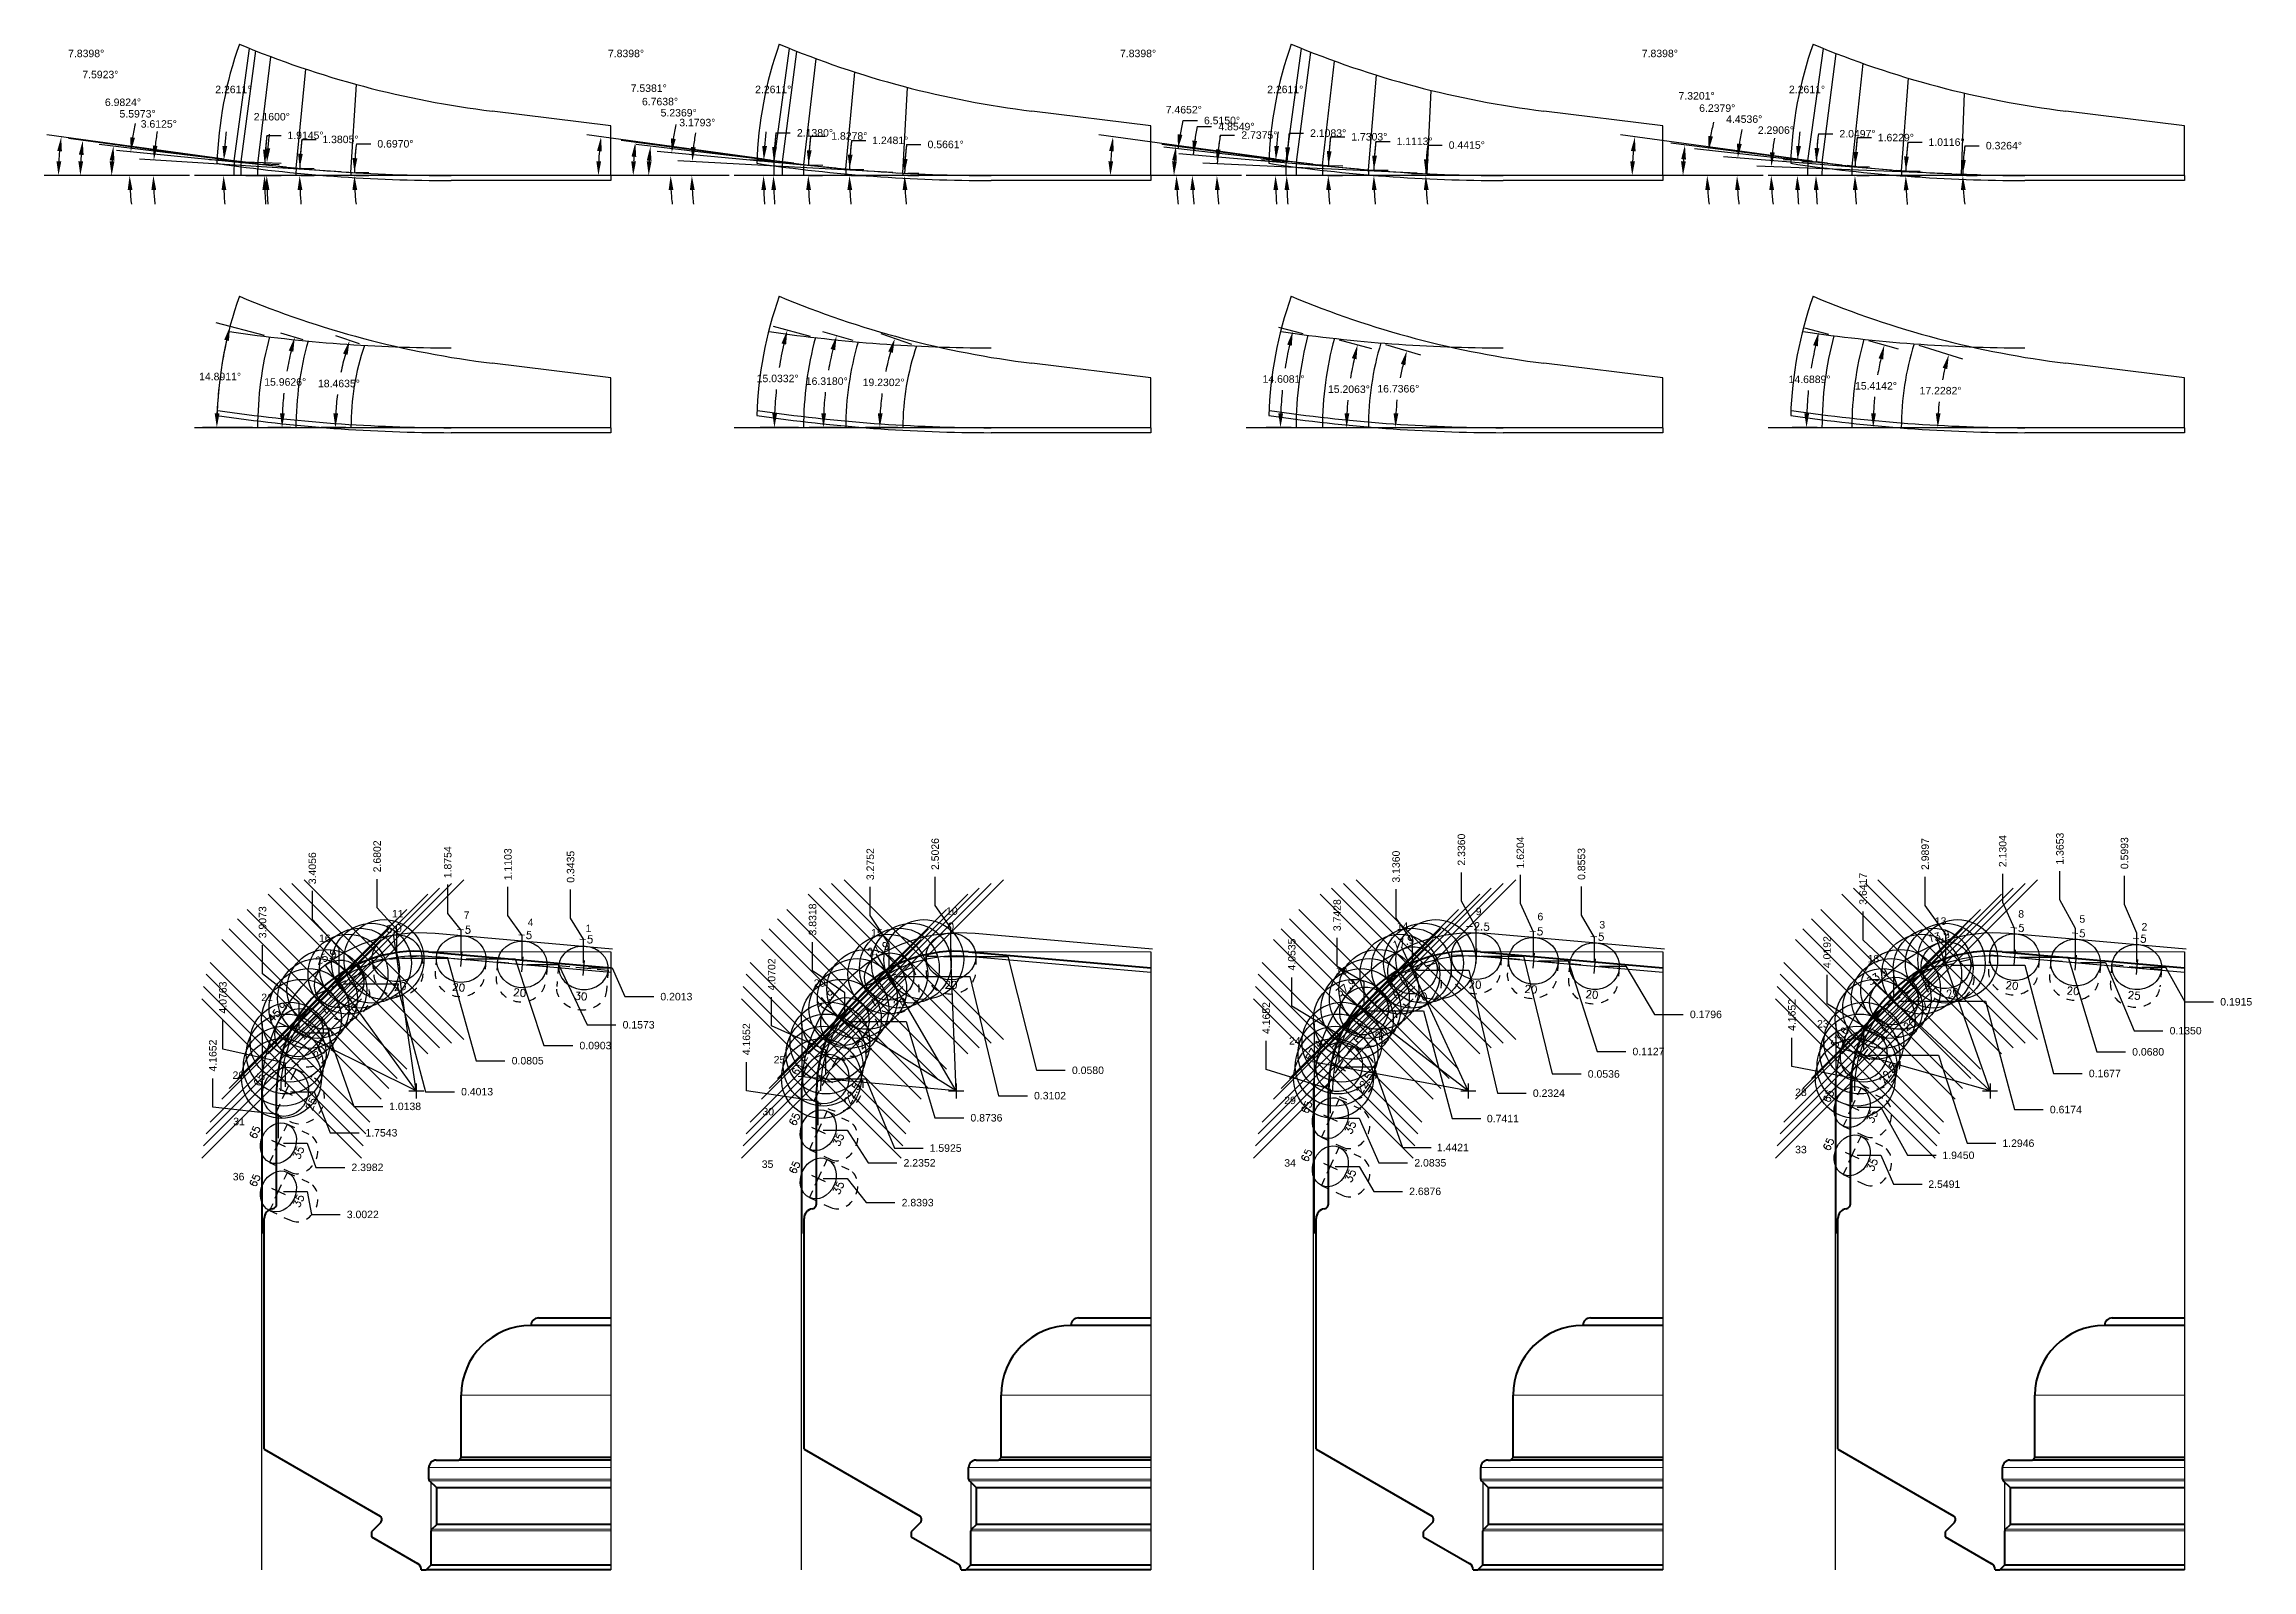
# Model space of a CAD drawing. Header units: inches. Extents: x 113.3 to 164.8, y -27 to 25.4.
# Drawn here: x 129.92 to 157.58, y -17.39 to 1.73 of the extents above; entities that cross this region are included whole.
import ezdxf
from ezdxf.enums import TextEntityAlignment as Align

# ---------------------------------------------------------------- set-up
doc = ezdxf.new("R2010")
doc.units = ezdxf.units.IN
doc.header["$MEASUREMENT"] = 0
doc.header["$PDMODE"] = 35
doc.linetypes.add('CENTER2', pattern=[1.125, 0.75, -0.125, 0.125, -0.125])
doc.linetypes.add('HIDDEN2', pattern=[0.1875, 0.125, -0.0625])
doc.layers.get('Defpoints').update_dxf_attribs({"color": 10})
for name, color, linetype, true_color in [('Blade_1', 30, 'Continuous', 0xff7f00), ('Blade_2', 7, 'Continuous', 0xcccc00), ('Blade_3', 7, 'Continuous', 0x00cc00), ('Blade_4', 7, 'Continuous', 0x00cccc), ('Blade_5', 7, 'Continuous', 0x0066cc)]:
    doc.layers.add(name, color=color, linetype=linetype, true_color=true_color)
doc.layers.add('CLine', color=5, linetype='CENTER2')
doc.styles.add('RomanS', font='romans')
doc.styles.get("Standard").update_dxf_attribs({"font": 'arial.ttf'})
doc.dimstyles.get("Standard").update_dxf_attribs({"dimtxt": 0.09375, "dimasz": 0.18, "dimexe": 0.18, "dimexo": 0.0625, "dimgap": 0.09, "dimtad": 0, "dimtih": 1, "dimtoh": 1, "dimdec": 4, "dimzin": 0, "dimdsep": 46, "dimtxsty": 'Standard', "dimcen": 0.09, "dimadec": 4, "dimazin": 0, "dimtfac": 1, "dimtdec": 4, "dimtofl": 0, "dimtmove": 0, "dimatfit": 3, "dimfxl": 1, "dimtolj": 1, "dimtzin": 0, "dimarcsym": 0})

msp = doc.modelspace()

# ---------------------------------------------------------------- texts
at = {"layer": 'Blade_1'}
for s, p in [('11', (134.27391, -9.2132)), ('7', (135.17183, -9.23178)), ('4', (135.97307, -9.32248)), ('1', (136.69934, -9.39654)), ('16', (133.35899, -9.52133)), ('21', (132.63577, -10.26206)), ('26', (132.27538, -11.23672)), ('31', (132.28422, -11.8169)), ('36', (132.27894, -12.50776))]:
    msp.add_text(s, height=0.09375, dxfattribs=at).set_placement(p)
at = {"layer": 'Blade_2'}
for s, p in [('10', (141.21707, -9.18049)), ('15', (140.27751, -9.4518)), ('20', (139.55897, -10.08318)), ('25', (139.0563, -11.04245)), ('30', (138.91531, -11.69357)), ('35', (138.90687, -12.35142))]:
    msp.add_text(s, height=0.09375, dxfattribs=at).set_placement(p)
at = {"layer": 'Blade_3'}
for s, p in [('9', (147.85229, -9.18434)), ('14', (146.86268, -9.36906)), ('6', (148.62654, -9.2488)), ('3', (149.40152, -9.35161)), ('19', (146.09793, -9.92925)), ('24', (145.51301, -10.80634)), ('29', (145.45351, -11.55202)), ('34', (145.45351, -12.33638))]:
    msp.add_text(s, height=0.09375, dxfattribs=at).set_placement(p)
at = {"layer": 'Blade_4'}
for s, p in [('8', (154.65, -9.21617)), ('13', (153.60497, -9.30556)), ('5', (155.41679, -9.27964)), ('2', (156.19519, -9.37731)), ('18', (152.76321, -9.77724)), ('23', (152.1297, -10.59269)), ('28', (151.85465, -11.45133)), ('33', (151.85465, -12.16822))]:
    msp.add_text(s, height=0.09375, dxfattribs=at).set_placement(p)

# ---------------------------------------------------------------- blocks, each defined once
blk = doc.blocks.new('*D74')
at = {"layer": 'Blade_2', "color": 0, "lineweight": -2, "transparency": 16777216}
for p, q in [((133.828, 0.479), (134.008, 0.479)), ((133.822, 0.12), (133.983, 0.118)), ((133.822, 0.081), (133.983, 0.081))]:
    blk.add_line(p, q, dxfattribs=at)
for start, end in [(172.8807, 179.303), (172.8832, 176.0931), (183.2099, 186.4197)]:
    blk.add_arc((137.016, 0.081), 3.213, start, end, dxfattribs=at)
at = {"layer": 'Blade_2', "color": 0, "transparency": 16777216}
for points in [[(133.84, 0.299), (133.78, 0.301), (133.803, 0.12)], [(133.778, -0.1), (133.838, -0.098), (133.803, 0.081)]]:
    blk.add_solid(points, dxfattribs=at)
at = {"layer": 'Defpoints', "color": 0, "transparency": 16777216}
for p in [(133.76, 0.121), (133.76, 0.081), (133.803, 0.094), (137.016, 0.081)]:
    blk.add_point(p, dxfattribs=at)
at = {"layer": 'Blade_2', "color": 0, "transparency": 16777216, "insert": (134.317, 0.479), "char_height": 0.09375, "attachment_point": 5}
blk.add_mtext('\\A1;0.6970°', dxfattribs=at)
blk = doc.blocks.new('*D75')
at = {"layer": 'Blade_2', "color": 0, "lineweight": -2, "transparency": 16777216}
for p, q in [((133.143, 0.534), (133.323, 0.534)), ((133.133, 0.081), (133.297, 0.081)), ((133.134, 0.175), (133.298, 0.171))]:
    blk.add_line(p, q, dxfattribs=at)
for start, end in [(173.3277, 178.6195), (173.3292, 175.9743), (182.6452, 185.2903)]:
    blk.add_arc((137.016, 0.081), 3.899, start, end, dxfattribs=at)
at = {"layer": 'Blade_2', "color": 0, "transparency": 16777216}
for points in [[(133.156, 0.353), (133.097, 0.356), (133.118, 0.175)], [(133.091, -0.1), (133.151, -0.098), (133.117, 0.081)]]:
    blk.add_solid(points, dxfattribs=at)
at = {"layer": 'Defpoints', "color": 0, "transparency": 16777216}
for p in [(133.07, 0.081), (133.072, 0.176), (133.117, 0.112), (137.016, 0.081)]:
    blk.add_point(p, dxfattribs=at)
at = {"layer": 'Blade_2', "color": 0, "transparency": 16777216, "insert": (133.628, 0.534), "char_height": 0.09375, "attachment_point": 5}
blk.add_mtext('\\A1;1.3805°', dxfattribs=at)
blk = doc.blocks.new('*D76')
at = {"layer": 'Blade_2', "color": 0, "lineweight": -2, "transparency": 16777216}
for p, q in [((132.705, 0.585), (132.885, 0.585)), ((132.652, 0.081), (132.856, 0.081)), ((132.655, 0.227), (132.858, 0.22))]:
    blk.add_line(p, q, dxfattribs=at)
for start, end in [(173.3317, 178.0855), (173.3327, 175.7091), (182.3764, 184.7528)]:
    blk.add_arc((137.016, 0.081), 4.34, start, end, dxfattribs=at)
at = {"layer": 'Blade_2', "color": 0, "transparency": 16777216}
for points in [[(132.718, 0.404), (132.658, 0.407), (132.678, 0.226)], [(132.65, -0.099), (132.71, -0.098), (132.676, 0.081)]]:
    blk.add_solid(points, dxfattribs=at)
at = {"layer": 'Defpoints', "color": 0, "transparency": 16777216}
for p in [(132.59, 0.081), (132.592, 0.229), (132.676, 0.129), (137.016, 0.081)]:
    blk.add_point(p, dxfattribs=at)
at = {"layer": 'Blade_2', "color": 0, "transparency": 16777216, "insert": (133.19, 0.585), "char_height": 0.09375, "attachment_point": 5}
blk.add_mtext('\\A1;1.9145°', dxfattribs=at)
blk = doc.blocks.new('*D77')
at = {"layer": 'Blade_2', "color": 0, "lineweight": -2, "transparency": 16777216}
for p, q in [((133.635, 0.129), (131.11, 0.288)), ((131.736, 0.081), (131.104, 0.081))]:
    blk.add_line(p, q, dxfattribs=at)
for start, end in [(169.7404, 173.0639), (183.3235, 186.6471)]:
    blk.add_arc((134.387, 0.081), 3.104, start, end, dxfattribs=at)
at = {"layer": 'Blade_2', "color": 0, "transparency": 16777216}
for points in [[(131.336, 0.453), (131.277, 0.459), (131.29, 0.277)], [(131.259, -0.1), (131.319, -0.098), (131.284, 0.081)]]:
    blk.add_solid(points, dxfattribs=at)
at = {"layer": 'Defpoints', "color": 0, "transparency": 16777216}
for p in [(131.285, 0.146), (131.798, 0.081), (133.698, 0.125), (133.822, 0.117), (137.016, 0.081)]:
    blk.add_point(p, dxfattribs=at)
at = {"layer": 'Blade_2', "color": 0, "transparency": 16777216, "insert": (131.352, 0.728), "char_height": 0.09375, "attachment_point": 5}
blk.add_mtext('\\A1;3.6125°', dxfattribs=at)
blk = doc.blocks.new('*D78')
at = {"layer": 'Blade_2', "color": 0, "lineweight": -2, "transparency": 16777216}
for p, q in [((132.947, 0.188), (130.822, 0.397)), ((131.736, 0.081), (130.806, 0.081))]:
    blk.add_line(p, q, dxfattribs=at)
for start, end in [(167.6506, 171.0266), (183.376, 186.7521)]:
    blk.add_arc((134.042, 0.081), 3.055, start, end, dxfattribs=at)
at = {"layer": 'Blade_2', "color": 0, "transparency": 16777216}
for points in [[(131.053, 0.554), (130.994, 0.561), (131.001, 0.379)], [(130.962, -0.1), (131.022, -0.098), (130.986, 0.081)]]:
    blk.add_solid(points, dxfattribs=at)
at = {"layer": 'Defpoints', "color": 0, "transparency": 16777216}
for p in [(130.988, 0.181), (131.798, 0.081), (133.009, 0.182), (133.134, 0.17), (137.016, 0.081)]:
    blk.add_point(p, dxfattribs=at)
at = {"layer": 'Blade_2', "color": 0, "transparency": 16777216, "insert": (131.086, 0.855), "char_height": 0.09375, "attachment_point": 5}
blk.add_mtext('\\A1;5.5973°', dxfattribs=at)
blk = doc.blocks.new('*D79')
at = {"layer": 'Blade_2', "color": 0, "lineweight": -2, "transparency": 16777216}
for p, q in [((132.468, 0.244), (130.605, 0.472)), ((131.736, 0.081), (130.581, 0.081))]:
    blk.add_line(p, q, dxfattribs=at)
blk.add_arc((133.8, 0.081), 3.039, 176.4119, 176.6057, dxfattribs=at)
at = {"layer": 'Blade_2', "color": 0, "transparency": 16777216}
for points in [[(130.737, 0.274), (130.797, 0.269), (130.783, 0.451)], [(130.796, 0.26), (130.736, 0.262), (130.761, 0.081)]]:
    blk.add_solid(points, dxfattribs=at)
at = {"layer": 'Defpoints', "color": 0, "transparency": 16777216}
for p in [(130.763, 0.205), (131.798, 0.081), (132.53, 0.237), (132.654, 0.221), (137.016, 0.081)]:
    blk.add_point(p, dxfattribs=at)
at = {"layer": 'Blade_2', "color": 0, "transparency": 16777216, "insert": (130.903, 0.999), "char_height": 0.09375, "attachment_point": 5}
blk.add_mtext('\\A1;6.9824°', dxfattribs=at)
blk = doc.blocks.new('*D92')
at = {"layer": 'Blade_3', "color": 0, "lineweight": -2, "transparency": 16777216}
for p, q in [((140.722, 0.471), (140.902, 0.471)), ((140.737, 0.111), (140.877, 0.11)), ((140.737, 0.081), (140.877, 0.081))]:
    blk.add_line(p, q, dxfattribs=at)
for start, end in [(172.7403, 179.4339), (172.7432, 176.0885), (183.3454, 186.6907)]:
    blk.add_arc((143.78, 0.081), 3.083, start, end, dxfattribs=at)
at = {"layer": 'Blade_3', "color": 0, "transparency": 16777216}
for points in [[(140.734, 0.29), (140.674, 0.293), (140.697, 0.112)], [(140.672, -0.1), (140.732, -0.098), (140.697, 0.081)]]:
    blk.add_solid(points, dxfattribs=at)
at = {"layer": 'Defpoints', "color": 0, "transparency": 16777216}
for p in [(140.674, 0.112), (140.674, 0.081), (140.697, 0.091), (143.78, 0.081)]:
    blk.add_point(p, dxfattribs=at)
at = {"layer": 'Blade_3', "color": 0, "transparency": 16777216, "insert": (141.211, 0.471), "char_height": 0.09375, "attachment_point": 5}
blk.add_mtext('\\A1;0.5661°', dxfattribs=at)
blk = doc.blocks.new('*D93')
at = {"layer": 'Blade_3', "color": 0, "lineweight": -2, "transparency": 16777216}
for p, q in [((140.032, 0.522), (140.212, 0.522)), ((140.022, 0.081), (140.186, 0.081)), ((140.023, 0.163), (140.187, 0.159))]:
    blk.add_line(p, q, dxfattribs=at)
for start, end in [(173.2851, 178.7519), (173.2866, 176.0192), (182.7326, 185.4653)]:
    blk.add_arc((143.78, 0.081), 3.774, start, end, dxfattribs=at)
at = {"layer": 'Blade_3', "color": 0, "transparency": 16777216}
for points in [[(140.045, 0.342), (139.985, 0.345), (140.007, 0.163)], [(139.98, -0.1), (140.04, -0.098), (140.006, 0.081)]]:
    blk.add_solid(points, dxfattribs=at)
at = {"layer": 'Defpoints', "color": 0, "transparency": 16777216}
for p in [(139.96, 0.164), (139.96, 0.081), (140.006, 0.109), (143.78, 0.081)]:
    blk.add_point(p, dxfattribs=at)
at = {"layer": 'Blade_3', "color": 0, "transparency": 16777216, "insert": (140.517, 0.522), "char_height": 0.09375, "attachment_point": 5}
blk.add_mtext('\\A1;1.2481°', dxfattribs=at)
blk = doc.blocks.new('*D94')
at = {"layer": 'Blade_3', "color": 0, "lineweight": -2, "transparency": 16777216}
for p, q in [((139.519, 0.577), (139.699, 0.577)), ((139.492, 0.081), (139.67, 0.081)), ((139.495, 0.218), (139.672, 0.212))]:
    blk.add_line(p, q, dxfattribs=at)
for start, end in [(173.3631, 178.1722), (173.3641, 175.7681), (182.404, 184.808)]:
    blk.add_arc((143.78, 0.081), 4.29, start, end, dxfattribs=at)
at = {"layer": 'Blade_3', "color": 0, "transparency": 16777216}
for points in [[(139.532, 0.396), (139.472, 0.399), (139.492, 0.218)], [(139.464, -0.099), (139.524, -0.098), (139.49, 0.081)]]:
    blk.add_solid(points, dxfattribs=at)
at = {"layer": 'Defpoints', "color": 0, "transparency": 16777216}
for p in [(139.43, 0.081), (139.432, 0.22), (139.49, 0.127), (143.78, 0.081)]:
    blk.add_point(p, dxfattribs=at)
at = {"layer": 'Blade_3', "color": 0, "transparency": 16777216, "insert": (140.004, 0.577), "char_height": 0.09375, "attachment_point": 5}
blk.add_mtext('\\A1;1.8278°', dxfattribs=at)
blk = doc.blocks.new('*D95')
at = {"layer": 'Blade_3', "color": 0, "lineweight": -2, "transparency": 16777216}
for p, q in [((138.5, 0.081), (137.851, 0.081)), ((140.55, 0.119), (137.856, 0.268))]:
    blk.add_line(p, q, dxfattribs=at)
for start, end in [(170.3667, 173.5937), (183.227, 186.454)]:
    blk.add_arc((141.227, 0.081), 3.196, start, end, dxfattribs=at)
at = {"layer": 'Blade_3', "color": 0, "transparency": 16777216}
for points in [[(138.08, 0.435), (138.021, 0.44), (138.036, 0.258)], [(138.006, -0.1), (138.066, -0.098), (138.031, 0.081)]]:
    blk.add_solid(points, dxfattribs=at)
at = {"layer": 'Defpoints', "color": 0, "transparency": 16777216}
for p in [(138.031, 0.14), (138.562, 0.081), (140.612, 0.115), (140.737, 0.108), (143.78, 0.081)]:
    blk.add_point(p, dxfattribs=at)
at = {"layer": 'Blade_3', "color": 0, "transparency": 16777216, "insert": (138.1, 0.745), "char_height": 0.09375, "attachment_point": 5}
blk.add_mtext('\\A1;3.1793°', dxfattribs=at)
blk = doc.blocks.new('*D96')
at = {"layer": 'Blade_3', "color": 0, "lineweight": -2, "transparency": 16777216}
for p, q in [((139.836, 0.176), (137.598, 0.381)), ((138.5, 0.081), (137.585, 0.081))]:
    blk.add_line(p, q, dxfattribs=at)
for start, end in [(168.1167, 171.4399), (183.3232, 186.6463)]:
    blk.add_arc((140.868, 0.081), 3.104, start, end, dxfattribs=at)
at = {"layer": 'Blade_3', "color": 0, "transparency": 16777216}
for points in [[(137.829, 0.54), (137.769, 0.547), (137.778, 0.364)], [(137.74, -0.1), (137.8, -0.098), (137.765, 0.081)]]:
    blk.add_solid(points, dxfattribs=at)
at = {"layer": 'Defpoints', "color": 0, "transparency": 16777216}
for p in [(137.766, 0.176), (138.562, 0.081), (139.898, 0.17), (140.023, 0.159), (143.78, 0.081)]:
    blk.add_point(p, dxfattribs=at)
at = {"layer": 'Blade_3', "color": 0, "transparency": 16777216, "insert": (137.866, 0.868), "char_height": 0.09375, "attachment_point": 5}
blk.add_mtext('\\A1;5.2369°', dxfattribs=at)
blk = doc.blocks.new('*D97')
at = {"layer": 'Blade_3', "color": 0, "lineweight": -2, "transparency": 16777216}
for p, q in [((139.308, 0.235), (137.333, 0.469)), ((138.5, 0.081), (137.31, 0.081))]:
    blk.add_line(p, q, dxfattribs=at)
blk.add_arc((140.602, 0.081), 3.112, 176.5511, 176.6851, dxfattribs=at)
at = {"layer": 'Blade_3', "color": 0, "transparency": 16777216}
for points in [[(137.466, 0.271), (137.526, 0.266), (137.512, 0.448)], [(137.526, 0.26), (137.466, 0.262), (137.49, 0.081)]]:
    blk.add_solid(points, dxfattribs=at)
at = {"layer": 'Defpoints', "color": 0, "transparency": 16777216}
for p in [(137.493, 0.204), (138.562, 0.081), (139.37, 0.227), (139.494, 0.213), (143.78, 0.081)]:
    blk.add_point(p, dxfattribs=at)
at = {"layer": 'Blade_3', "color": 0, "transparency": 16777216, "insert": (137.632, 1.008), "char_height": 0.09375, "attachment_point": 5}
blk.add_mtext('\\A1;6.7638°', dxfattribs=at)
blk = doc.blocks.new('*D110')
at = {"layer": 'Blade_4', "color": 0, "lineweight": -2, "transparency": 16777216}
for p, q in [((144.651, 0.588), (144.831, 0.588)), ((144.916, 0.081), (144.43, 0.081)), ((147.119, 0.11), (144.434, 0.238))]:
    blk.add_line(p, q, dxfattribs=at)
for start, end in [(170.6259, 177.2625), (170.6287, 173.9456), (183.3169, 186.6339)]:
    blk.add_arc((147.72, 0.081), 3.11, start, end, dxfattribs=at)
at = {"layer": 'Blade_4', "color": 0, "transparency": 16777216}
for points in [[(144.657, 0.407), (144.597, 0.411), (144.613, 0.23)], [(144.585, -0.1), (144.645, -0.098), (144.61, 0.081)]]:
    blk.add_solid(points, dxfattribs=at)
at = {"layer": 'Defpoints', "color": 0, "transparency": 16777216}
for p in [(144.61, 0.131), (144.978, 0.081), (147.181, 0.107), (147.306, 0.101), (150.196, 0.081)]:
    blk.add_point(p, dxfattribs=at)
at = {"layer": 'Blade_4', "color": 0, "transparency": 16777216, "insert": (145.142, 0.588), "char_height": 0.09375, "attachment_point": 5}
blk.add_mtext('\\A1;2.7375°', dxfattribs=at)
blk = doc.blocks.new('*D111')
at = {"layer": 'Blade_4', "color": 0, "lineweight": -2, "transparency": 16777216}
for p, q in [((144.364, 0.695), (144.544, 0.695)), ((146.384, 0.163), (144.133, 0.354)), ((144.916, 0.081), (144.121, 0.081))]:
    blk.add_line(p, q, dxfattribs=at)
for start, end in [(168.3775, 175.1451), (168.3804, 171.7628), (183.3823, 186.7647)]:
    blk.add_arc((147.351, 0.081), 3.05, start, end, dxfattribs=at)
at = {"layer": 'Blade_4', "color": 0, "transparency": 16777216}
for points in [[(144.362, 0.515), (144.303, 0.521), (144.312, 0.339)], [(144.277, -0.1), (144.337, -0.098), (144.301, 0.081)]]:
    blk.add_solid(points, dxfattribs=at)
at = {"layer": 'Defpoints', "color": 0, "transparency": 16777216}
for p in [(144.302, 0.167), (144.978, 0.081), (146.446, 0.158), (146.571, 0.147), (150.196, 0.081)]:
    blk.add_point(p, dxfattribs=at)
at = {"layer": 'Blade_4', "color": 0, "transparency": 16777216, "insert": (144.855, 0.695), "char_height": 0.09375, "attachment_point": 5}
blk.add_mtext('\\A1;4.8549°', dxfattribs=at)
blk = doc.blocks.new('*D112')
at = {"layer": 'Blade_4', "color": 0, "lineweight": -2, "transparency": 16777216}
for p, q in [((144.185, 0.771), (144.365, 0.771)), ((145.81, 0.224), (143.943, 0.437)), ((144.916, 0.081), (143.923, 0.081))]:
    blk.add_line(p, q, dxfattribs=at)
for start, end in [(166.5085, 173.485), (166.5117, 169.9984), (183.4867, 186.9733)]:
    blk.add_arc((147.061, 0.081), 2.958, start, end, dxfattribs=at)
at = {"layer": 'Blade_4', "color": 0, "transparency": 16777216}
for points in [[(144.178, 0.591), (144.118, 0.599), (144.122, 0.417)], [(144.078, -0.1), (144.138, -0.098), (144.103, 0.081)]]:
    blk.add_solid(points, dxfattribs=at)
at = {"layer": 'Defpoints', "color": 0, "transparency": 16777216}
for p in [(144.105, 0.193), (144.978, 0.081), (145.872, 0.217), (145.996, 0.203), (150.196, 0.081)]:
    blk.add_point(p, dxfattribs=at)
at = {"layer": 'Blade_4', "color": 0, "transparency": 16777216, "insert": (144.674, 0.771), "char_height": 0.09375, "attachment_point": 5}
blk.add_mtext('\\A1;6.5150°', dxfattribs=at)
blk = doc.blocks.new('*D113')
at = {"layer": 'Blade_4', "color": 0, "lineweight": -2, "transparency": 16777216}
for p, q in [((147.252, 0.463), (147.432, 0.463)), ((147.181, 0.104), (147.047, 0.105)), ((147.181, 0.081), (147.047, 0.081))]:
    blk.add_line(p, q, dxfattribs=at)
for start, end in [(172.606, 179.5585), (172.6092, 176.0838), (183.4746, 186.9493)]:
    blk.add_arc((150.196, 0.081), 2.969, start, end, dxfattribs=at)
at = {"layer": 'Blade_4', "color": 0, "transparency": 16777216}
for points in [[(147.264, 0.283), (147.204, 0.285), (147.227, 0.104)], [(147.203, -0.1), (147.263, -0.098), (147.227, 0.081)]]:
    blk.add_solid(points, dxfattribs=at)
at = {"layer": 'Defpoints', "color": 0, "transparency": 16777216}
for p in [(147.227, 0.089), (147.244, 0.104), (147.244, 0.081), (150.196, 0.081)]:
    blk.add_point(p, dxfattribs=at)
at = {"layer": 'Blade_4', "color": 0, "transparency": 16777216, "insert": (147.741, 0.463), "char_height": 0.09375, "attachment_point": 5}
blk.add_mtext('\\A1;0.4415°', dxfattribs=at)
blk = doc.blocks.new('*D114')
at = {"layer": 'Blade_4', "color": 0, "lineweight": -2, "transparency": 16777216}
for p, q in [((146.602, 0.51), (146.782, 0.51)), ((146.57, 0.081), (146.756, 0.081)), ((146.571, 0.151), (146.757, 0.148))]:
    blk.add_line(p, q, dxfattribs=at)
for start, end in [(173.188, 178.8887), (173.1898, 176.0392), (182.8494, 185.6989)]:
    blk.add_arc((150.196, 0.081), 3.62, start, end, dxfattribs=at)
at = {"layer": 'Blade_4', "color": 0, "transparency": 16777216}
for points in [[(146.615, 0.33), (146.555, 0.332), (146.577, 0.151)], [(146.551, -0.1), (146.611, -0.098), (146.576, 0.081)]]:
    blk.add_solid(points, dxfattribs=at)
at = {"layer": 'Defpoints', "color": 0, "transparency": 16777216}
for p in [(146.508, 0.081), (146.509, 0.153), (146.576, 0.105), (150.196, 0.081)]:
    blk.add_point(p, dxfattribs=at)
at = {"layer": 'Blade_4', "color": 0, "transparency": 16777216, "insert": (147.087, 0.51), "char_height": 0.09375, "attachment_point": 5}
blk.add_mtext('\\A1;1.1113°', dxfattribs=at)
blk = doc.blocks.new('*D115')
at = {"layer": 'Blade_4', "color": 0, "lineweight": -2, "transparency": 16777216}
for p, q in [((146.034, 0.567), (146.214, 0.567)), ((145.994, 0.081), (146.185, 0.081)), ((145.996, 0.208), (146.187, 0.202))]:
    blk.add_line(p, q, dxfattribs=at)
for start, end in [(173.3461, 178.2697), (173.3472, 175.8085), (182.4613, 184.9225)]:
    blk.add_arc((150.196, 0.081), 4.191, start, end, dxfattribs=at)
at = {"layer": 'Blade_4', "color": 0, "transparency": 16777216}
for points in [[(146.047, 0.386), (145.987, 0.389), (146.007, 0.208)], [(145.979, -0.099), (146.039, -0.098), (146.005, 0.081)]]:
    blk.add_solid(points, dxfattribs=at)
at = {"layer": 'Defpoints', "color": 0, "transparency": 16777216}
for p in [(145.932, 0.081), (145.934, 0.21), (146.006, 0.123), (150.196, 0.081)]:
    blk.add_point(p, dxfattribs=at)
at = {"layer": 'Blade_4', "color": 0, "transparency": 16777216, "insert": (146.519, 0.567), "char_height": 0.09375, "attachment_point": 5}
blk.add_mtext('\\A1;1.7303°', dxfattribs=at)
blk = doc.blocks.new('*D124')
at = {"layer": 'Blade_5', "color": 0, "lineweight": -2, "transparency": 16777216}
for p, q in [((153.982, 0.456), (154.162, 0.456)), ((154, 0.097), (154.136, 0.096)), ((154, 0.081), (154.136, 0.081))]:
    blk.add_line(p, q, dxfattribs=at)
for start, end in [(172.2437, 179.6736), (172.2476, 175.9606), (183.713, 187.426)]:
    blk.add_arc((156.734, 0.081), 2.778, start, end, dxfattribs=at)
at = {"layer": 'Blade_5', "color": 0, "transparency": 16777216}
for points in [[(153.993, 0.276), (153.933, 0.278), (153.956, 0.097)], [(153.932, -0.1), (153.992, -0.098), (153.956, 0.081)]]:
    blk.add_solid(points, dxfattribs=at)
at = {"layer": 'Defpoints', "color": 0, "transparency": 16777216}
for p in [(153.937, 0.097), (153.937, 0.081), (153.956, 0.086), (156.734, 0.081)]:
    blk.add_point(p, dxfattribs=at)
at = {"layer": 'Blade_5', "color": 0, "transparency": 16777216, "insert": (154.471, 0.456), "char_height": 0.09375, "attachment_point": 5}
blk.add_mtext('\\A1;0.3264°', dxfattribs=at)
blk = doc.blocks.new('*D125')
at = {"layer": 'Blade_5', "color": 0, "lineweight": -2, "transparency": 16777216}
for p, q in [((153.267, 0.5), (153.447, 0.5)), ((153.248, 0.079), (153.421, 0.079)), ((153.249, 0.14), (153.422, 0.137))]:
    blk.add_line(p, q, dxfattribs=at)
for start, end in [(173.1199, 179.028), (173.1219, 176.0749), (182.9926, 185.9457)]:
    blk.add_arc((156.734, 0.081), 3.493, start, end, dxfattribs=at)
at = {"layer": 'Blade_5', "color": 0, "transparency": 16777216}
for points in [[(153.28, 0.319), (153.22, 0.321), (153.242, 0.14)], [(153.216, -0.102), (153.276, -0.1), (153.241, 0.079)]]:
    blk.add_solid(points, dxfattribs=at)
at = {"layer": 'Defpoints', "color": 0, "transparency": 16777216}
for p in [(153.186, 0.141), (153.186, 0.079), (153.241, 0.099), (156.734, 0.081)]:
    blk.add_point(p, dxfattribs=at)
at = {"layer": 'Blade_5', "color": 0, "transparency": 16777216, "insert": (153.752, 0.5), "char_height": 0.09375, "attachment_point": 5}
blk.add_mtext('\\A1;1.0116°', dxfattribs=at)
blk = doc.blocks.new('*D126')
at = {"layer": 'Blade_5', "color": 0, "lineweight": -2, "transparency": 16777216}
for p, q in [((152.632, 0.557), (152.812, 0.557)), ((152.629, 0.081), (152.784, 0.081)), ((152.63, 0.197), (152.786, 0.193))]:
    blk.add_line(p, q, dxfattribs=at)
for start, end in [(173.381, 178.3771), (173.3822, 175.8797), (182.4974, 184.9949)]:
    blk.add_arc((156.734, 0.081), 4.13, start, end, dxfattribs=at)
at = {"layer": 'Blade_5', "color": 0, "transparency": 16777216}
for points in [[(152.645, 0.376), (152.585, 0.379), (152.606, 0.198)], [(152.578, -0.1), (152.638, -0.098), (152.604, 0.081)]]:
    blk.add_solid(points, dxfattribs=at)
at = {"layer": 'Defpoints', "color": 0, "transparency": 16777216}
for p in [(152.566, 0.081), (152.568, 0.199), (152.605, 0.12), (156.734, 0.081)]:
    blk.add_point(p, dxfattribs=at)
at = {"layer": 'Blade_5', "color": 0, "transparency": 16777216, "insert": (153.117, 0.557), "char_height": 0.09375, "attachment_point": 5}
blk.add_mtext('\\A1;1.6229°', dxfattribs=at)
blk = doc.blocks.new('*D127')
at = {"layer": 'Blade_5', "color": 0, "lineweight": -2, "transparency": 16777216}
for p, q in [((152.146, 0.605), (152.326, 0.605)), ((152.129, 0.081), (151.936, 0.081)), ((152.131, 0.246), (151.939, 0.253))]:
    blk.add_line(p, q, dxfattribs=at)
for start, end in [(173.4831, 177.9503), (173.4839, 175.7171), (182.2332, 184.4664)]:
    blk.add_arc((156.734, 0.081), 4.618, start, end, dxfattribs=at)
at = {"layer": 'Blade_5', "color": 0, "transparency": 16777216}
for points in [[(152.159, 0.424), (152.099, 0.428), (152.119, 0.246)], [(152.089, -0.099), (152.149, -0.098), (152.116, 0.081)]]:
    blk.add_solid(points, dxfattribs=at)
at = {"layer": 'Defpoints', "color": 0, "transparency": 16777216}
for p in [(152.116, 0.136), (152.191, 0.081), (152.194, 0.244), (156.734, 0.081)]:
    blk.add_point(p, dxfattribs=at)
at = {"layer": 'Blade_5', "color": 0, "transparency": 16777216, "insert": (152.636, 0.605), "char_height": 0.09375, "attachment_point": 5}
blk.add_mtext('\\A1;2.0497°', dxfattribs=at)
blk = doc.blocks.new('*D128')
at = {"layer": 'Blade_5', "color": 0, "lineweight": -2, "transparency": 16777216}
blk.add_line((153.812, 0.102), (151.377, 0.199), dxfattribs=at)
for start, end in [(170.2902, 173.9998), (183.7096, 187.4192)]:
    blk.add_arc((154.336, 0.081), 2.781, start, end, dxfattribs=at)
at = {"layer": 'Blade_5', "color": 0, "transparency": 16777216}
for points in [[(151.6, 0.37), (151.54, 0.374), (151.557, 0.192)], [(151.531, -0.1), (151.591, -0.098), (151.555, 0.081)]]:
    blk.add_solid(points, dxfattribs=at)
at = {"layer": 'Defpoints', "color": 0, "transparency": 16777216}
for p in [(151.516, 0.081), (151.555, 0.118), (153.875, 0.1), (154, 0.095), (156.734, 0.081)]:
    blk.add_point(p, dxfattribs=at)
at = {"layer": 'Blade_5', "color": 0, "transparency": 16777216, "insert": (151.614, 0.65), "char_height": 0.09375, "attachment_point": 5}
blk.add_mtext('\\A1;2.2906°', dxfattribs=at)
blk = doc.blocks.new('*D129')
at = {"layer": 'Blade_5', "color": 0, "lineweight": -2, "transparency": 16777216}
for p, q in [((153.061, 0.151), (150.957, 0.315)), ((151.454, 0.081), (150.947, 0.081))]:
    blk.add_line(p, q, dxfattribs=at)
for start, end in [(168.2605, 171.9034), (183.643, 187.286)]:
    blk.add_arc((153.959, 0.081), 2.831, start, end, dxfattribs=at)
at = {"layer": 'Blade_5', "color": 0, "transparency": 16777216}
for points in [[(151.186, 0.477), (151.126, 0.483), (151.136, 0.301)], [(151.103, -0.1), (151.163, -0.098), (151.127, 0.081)]]:
    blk.add_solid(points, dxfattribs=at)
at = {"layer": 'Defpoints', "color": 0, "transparency": 16777216}
for p in [(151.128, 0.154), (151.516, 0.081), (153.124, 0.146), (153.248, 0.136), (156.734, 0.081)]:
    blk.add_point(p, dxfattribs=at)
at = {"layer": 'Blade_5', "color": 0, "transparency": 16777216, "insert": (151.217, 0.788), "char_height": 0.09375, "attachment_point": 5}
blk.add_mtext('\\A1;4.4536°', dxfattribs=at)
blk = doc.blocks.new('*D130')
at = {"layer": 'Blade_5', "color": 0, "lineweight": -2, "transparency": 16777216}
for p, q in [((152.444, 0.213), (150.592, 0.415)), ((151.454, 0.081), (150.573, 0.081))]:
    blk.add_line(p, q, dxfattribs=at)
for start, end in [(166.6345, 170.1983), (183.5638, 187.1277)]:
    blk.add_arc((153.648, 0.081), 2.894, start, end, dxfattribs=at)
at = {"layer": 'Blade_5', "color": 0, "transparency": 16777216}
for points in [[(150.825, 0.57), (150.766, 0.578), (150.771, 0.396)], [(150.729, -0.1), (150.789, -0.098), (150.753, 0.081)]]:
    blk.add_solid(points, dxfattribs=at)
at = {"layer": 'Defpoints', "color": 0, "transparency": 16777216}
for p in [(150.755, 0.186), (151.516, 0.081), (152.506, 0.206), (152.63, 0.192), (156.734, 0.081)]:
    blk.add_point(p, dxfattribs=at)
at = {"layer": 'Blade_5', "color": 0, "transparency": 16777216, "insert": (150.879, 0.926), "char_height": 0.09375, "attachment_point": 5}
blk.add_mtext('\\A1;6.2379°', dxfattribs=at)
blk = doc.blocks.new('*D131')
at = {"layer": 'Blade_5', "color": 0, "lineweight": -2, "transparency": 16777216}
for p, q in [((152.07, 0.26), (150.296, 0.487)), ((151.454, 0.081), (150.27, 0.081))]:
    blk.add_line(p, q, dxfattribs=at)
blk.add_arc((153.459, 0.081), 3.009, 176.108, 176.572, dxfattribs=at)
at = {"layer": 'Blade_5', "color": 0, "transparency": 16777216}
for points in [[(150.427, 0.288), (150.487, 0.282), (150.474, 0.464)], [(150.485, 0.26), (150.425, 0.262), (150.45, 0.081)]]:
    blk.add_solid(points, dxfattribs=at)
at = {"layer": 'Defpoints', "color": 0, "transparency": 16777216}
for p in [(150.453, 0.209), (151.516, 0.081), (152.132, 0.252), (152.256, 0.236), (156.734, 0.081)]:
    blk.add_point(p, dxfattribs=at)
at = {"layer": 'Blade_5', "color": 0, "transparency": 16777216, "insert": (150.62, 1.08), "char_height": 0.09375, "attachment_point": 5}
blk.add_mtext('\\A1;7.3201°', dxfattribs=at)
blk = doc.blocks.new('*D132')
at = {"layer": 'Blade_4', "color": 0, "lineweight": -2, "transparency": 16777216}
for p, q in [((145.454, 0.27), (143.918, 0.471)), ((144.916, 0.081), (143.892, 0.081))]:
    blk.add_line(p, q, dxfattribs=at)
blk.add_arc((146.895, 0.081), 2.823, 176.1888, 176.3461, dxfattribs=at)
at = {"layer": 'Blade_4', "color": 0, "transparency": 16777216}
for points in [[(144.049, 0.272), (144.108, 0.266), (144.096, 0.448)], [(144.108, 0.26), (144.048, 0.262), (144.072, 0.081)]]:
    blk.add_solid(points, dxfattribs=at)
at = {"layer": 'Defpoints', "color": 0, "transparency": 16777216}
for p in [(144.075, 0.204), (144.978, 0.081), (145.516, 0.262), (145.695, 0.238), (150.196, 0.081)]:
    blk.add_point(p, dxfattribs=at)
at = {"layer": 'Blade_4', "color": 0, "transparency": 16777216, "insert": (144.195, 0.906), "char_height": 0.09375, "attachment_point": 5}
blk.add_mtext('\\A1;7.4652°', dxfattribs=at)
blk = doc.blocks.new('*D133')
at = {"layer": 'Blade_4', "color": 0, "lineweight": -2, "transparency": 16777216}
for p, q in [((145.514, 0.613), (145.694, 0.613)), ((145.54, 0.081), (145.304, 0.081)), ((145.543, 0.252), (145.307, 0.261))]:
    blk.add_line(p, q, dxfattribs=at)
for start, end in [(173.5134, 177.8917), (173.5142, 175.7029), (182.1887, 184.3774)]:
    blk.add_arc((150.196, 0.081), 4.712, start, end, dxfattribs=at)
at = {"layer": 'Blade_4', "color": 0, "transparency": 16777216}
for points in [[(145.527, 0.433), (145.467, 0.436), (145.487, 0.254)], [(145.457, -0.099), (145.517, -0.098), (145.484, 0.081)]]:
    blk.add_solid(points, dxfattribs=at)
at = {"layer": 'Defpoints', "color": 0, "transparency": 16777216}
for p in [(145.484, 0.139), (145.603, 0.081), (145.606, 0.25), (150.196, 0.081)]:
    blk.add_point(p, dxfattribs=at)
at = {"layer": 'Blade_4', "color": 0, "transparency": 16777216, "insert": (146.004, 0.613), "char_height": 0.09375, "attachment_point": 5}
blk.add_mtext('\\A1;2.1083°', dxfattribs=at)
blk = doc.blocks.new('*D136')
at = {"layer": 'Blade_4', "color": 0, "lineweight": -2, "transparency": 16777216}
for p, q in [((145.353, 0.285), (143.13, 0.591)), ((144.916, 0.081), (143.095, 0.081))]:
    blk.add_line(p, q, dxfattribs=at)
blk.add_arc((146.83, 0.081), 3.555, 175.0619, 177.0983, dxfattribs=at)
at = {"layer": 'Blade_4', "color": 0, "transparency": 16777216}
for points in [[(143.259, 0.39), (143.318, 0.384), (143.308, 0.566)], [(143.31, 0.26), (143.25, 0.262), (143.275, 0.081)]]:
    blk.add_solid(points, dxfattribs=at)
at = {"layer": 'Defpoints', "color": 0, "transparency": 16777216}
for p in [(143.279, 0.243), (144.978, 0.081), (145.415, 0.276), (145.538, 0.259), (150.196, 0.081)]:
    blk.add_point(p, dxfattribs=at)
at = {"layer": 'Blade_4', "color": 0, "transparency": 16777216, "insert": (143.622, 1.611), "char_height": 0.09375, "attachment_point": 5}
blk.add_mtext('\\A1;7.8398°', dxfattribs=at)
blk = doc.blocks.new('*D137')
at = {"layer": 'Blade_4', "color": 0, "lineweight": -2, "transparency": 16777216}
for p, q in [((145.414, 0.27), (145.168, 0.28)), ((145.41, 0.081), (145.164, 0.081))]:
    blk.add_line(p, q, dxfattribs=at)
for start, end in [(173.4872, 175.6131), (182.1258, 184.2516)]:
    blk.add_arc((150.196, 0.081), 4.852, start, end, dxfattribs=at)
at = {"layer": 'Blade_4', "color": 0, "transparency": 16777216}
for points in [[(145.388, 0.45), (145.329, 0.454), (145.348, 0.273)], [(145.318, -0.099), (145.378, -0.098), (145.344, 0.081)]]:
    blk.add_solid(points, dxfattribs=at)
at = {"layer": 'Defpoints', "color": 0, "transparency": 16777216}
for p in [(145.345, 0.145), (145.473, 0.081), (145.476, 0.267), (150.196, 0.081)]:
    blk.add_point(p, dxfattribs=at)
at = {"layer": 'Blade_4', "color": 0, "transparency": 16777216, "insert": (145.466, 1.16), "char_height": 0.09375, "attachment_point": 5}
blk.add_mtext('\\A1;2.2611°', dxfattribs=at)
blk = doc.blocks.new('*D141')
at = {"layer": 'Blade_5', "color": 0, "lineweight": -2, "transparency": 16777216}
for p, q in [((151.891, 0.285), (149.668, 0.591)), ((151.454, 0.081), (149.633, 0.081))]:
    blk.add_line(p, q, dxfattribs=at)
blk.add_arc((153.368, 0.081), 3.555, 175.0619, 177.0983, dxfattribs=at)
at = {"layer": 'Blade_5', "color": 0, "transparency": 16777216}
for points in [[(149.797, 0.39), (149.856, 0.384), (149.847, 0.566)], [(149.848, 0.26), (149.788, 0.262), (149.813, 0.081)]]:
    blk.add_solid(points, dxfattribs=at)
at = {"layer": 'Defpoints', "color": 0, "transparency": 16777216}
for p in [(149.817, 0.243), (151.516, 0.081), (151.953, 0.276), (152.077, 0.259), (156.734, 0.081)]:
    blk.add_point(p, dxfattribs=at)
at = {"layer": 'Blade_5', "color": 0, "transparency": 16777216, "insert": (150.16, 1.611), "char_height": 0.09375, "attachment_point": 5}
blk.add_mtext('\\A1;7.8398°', dxfattribs=at)
blk = doc.blocks.new('*D142')
at = {"layer": 'Blade_5', "color": 0, "lineweight": -2, "transparency": 16777216}
for p, q in [((151.952, 0.27), (151.706, 0.28)), ((151.948, 0.081), (151.702, 0.081))]:
    blk.add_line(p, q, dxfattribs=at)
for start, end in [(173.4872, 175.6131), (182.1258, 184.2516)]:
    blk.add_arc((156.734, 0.081), 4.852, start, end, dxfattribs=at)
at = {"layer": 'Blade_5', "color": 0, "transparency": 16777216}
for points in [[(151.927, 0.45), (151.867, 0.454), (151.886, 0.273)], [(151.856, -0.099), (151.916, -0.098), (151.882, 0.081)]]:
    blk.add_solid(points, dxfattribs=at)
at = {"layer": 'Defpoints', "color": 0, "transparency": 16777216}
for p in [(151.883, 0.145), (152.011, 0.081), (152.015, 0.267), (156.734, 0.081)]:
    blk.add_point(p, dxfattribs=at)
at = {"layer": 'Blade_5', "color": 0, "transparency": 16777216, "insert": (152.004, 1.16), "char_height": 0.09375, "attachment_point": 5}
blk.add_mtext('\\A1;2.2611°', dxfattribs=at)
blk = doc.blocks.new('*D149')
at = {"layer": 'Blade_3', "color": 0, "lineweight": -2, "transparency": 16777216}
for p, q in [((139.014, 0.273), (137.145, 0.521)), ((138.5, 0.081), (137.116, 0.081))]:
    blk.add_line(p, q, dxfattribs=at)
blk.add_arc((140.467, 0.081), 3.171, 175.7146, 176.7473, dxfattribs=at)
at = {"layer": 'Blade_3', "color": 0, "transparency": 16777216}
for points in [[(137.275, 0.321), (137.334, 0.315), (137.323, 0.497)], [(137.331, 0.26), (137.271, 0.262), (137.296, 0.081)]]:
    blk.add_solid(points, dxfattribs=at)
at = {"layer": 'Defpoints', "color": 0, "transparency": 16777216}
for p in [(137.299, 0.22), (138.562, 0.081), (139.076, 0.265), (139.254, 0.242), (143.78, 0.081)]:
    blk.add_point(p, dxfattribs=at)
at = {"layer": 'Blade_3', "color": 0, "transparency": 16777216, "insert": (137.491, 1.176), "char_height": 0.09375, "attachment_point": 5}
blk.add_mtext('\\A1;7.5381°', dxfattribs=at)
blk = doc.blocks.new('*D150')
at = {"layer": 'Blade_3', "color": 0, "lineweight": -2, "transparency": 16777216}
for p, q in [((139.084, 0.616), (139.264, 0.616)), ((139.099, 0.081), (138.874, 0.081)), ((139.102, 0.256), (138.877, 0.264))]:
    blk.add_line(p, q, dxfattribs=at)
for start, end in [(173.4969, 177.862), (173.4977, 175.6799), (182.1822, 184.3644)]:
    blk.add_arc((143.78, 0.081), 4.726, start, end, dxfattribs=at)
at = {"layer": 'Blade_3', "color": 0, "transparency": 16777216}
for points in [[(139.097, 0.435), (139.037, 0.439), (139.057, 0.257)], [(139.027, -0.099), (139.087, -0.098), (139.054, 0.081)]]:
    blk.add_solid(points, dxfattribs=at)
at = {"layer": 'Defpoints', "color": 0, "transparency": 16777216}
for p in [(139.054, 0.14), (139.162, 0.081), (139.165, 0.253), (143.78, 0.081)]:
    blk.add_point(p, dxfattribs=at)
at = {"layer": 'Blade_3', "color": 0, "transparency": 16777216, "insert": (139.574, 0.616), "char_height": 0.09375, "attachment_point": 5}
blk.add_mtext('\\A1;2.1380°', dxfattribs=at)
blk = doc.blocks.new('*D151')
at = {"layer": 'Blade_3', "color": 0, "lineweight": -2, "transparency": 16777216}
for p, q in [((138.937, 0.285), (136.714, 0.591)), ((138.5, 0.081), (136.68, 0.081))]:
    blk.add_line(p, q, dxfattribs=at)
blk.add_arc((140.414, 0.081), 3.555, 175.0619, 177.0983, dxfattribs=at)
at = {"layer": 'Blade_3', "color": 0, "transparency": 16777216}
for points in [[(136.843, 0.39), (136.903, 0.384), (136.893, 0.566)], [(136.894, 0.26), (136.834, 0.262), (136.86, 0.081)]]:
    blk.add_solid(points, dxfattribs=at)
at = {"layer": 'Defpoints', "color": 0, "transparency": 16777216}
for p in [(136.863, 0.243), (138.562, 0.081), (138.999, 0.276), (139.123, 0.259), (143.78, 0.081)]:
    blk.add_point(p, dxfattribs=at)
at = {"layer": 'Blade_3', "color": 0, "transparency": 16777216, "insert": (137.206, 1.611), "char_height": 0.09375, "attachment_point": 5}
blk.add_mtext('\\A1;7.8398°', dxfattribs=at)
blk = doc.blocks.new('*D152')
at = {"layer": 'Blade_3', "color": 0, "lineweight": -2, "transparency": 16777216}
for p, q in [((138.998, 0.27), (138.752, 0.28)), ((138.995, 0.081), (138.749, 0.081))]:
    blk.add_line(p, q, dxfattribs=at)
for start, end in [(173.4872, 175.6131), (182.1258, 184.2516)]:
    blk.add_arc((143.78, 0.081), 4.852, start, end, dxfattribs=at)
at = {"layer": 'Blade_3', "color": 0, "transparency": 16777216}
for points in [[(138.973, 0.45), (138.913, 0.454), (138.932, 0.273)], [(138.902, -0.099), (138.962, -0.098), (138.929, 0.081)]]:
    blk.add_solid(points, dxfattribs=at)
at = {"layer": 'Defpoints', "color": 0, "transparency": 16777216}
for p in [(138.929, 0.145), (139.057, 0.081), (139.061, 0.267), (143.78, 0.081)]:
    blk.add_point(p, dxfattribs=at)
at = {"layer": 'Blade_3', "color": 0, "transparency": 16777216, "insert": (139.05, 1.16), "char_height": 0.09375, "attachment_point": 5}
blk.add_mtext('\\A1;2.2611°', dxfattribs=at)
blk = doc.blocks.new('*D156')
at = {"layer": 'Blade_2', "color": 0, "lineweight": -2, "transparency": 16777216}
for p, q in [((132.173, 0.285), (129.95, 0.591)), ((131.736, 0.081), (129.915, 0.081))]:
    blk.add_line(p, q, dxfattribs=at)
blk.add_arc((133.65, 0.081), 3.555, 175.0619, 177.0983, dxfattribs=at)
at = {"layer": 'Blade_2', "color": 0, "transparency": 16777216}
for points in [[(130.079, 0.39), (130.138, 0.384), (130.129, 0.566)], [(130.13, 0.26), (130.07, 0.262), (130.095, 0.081)]]:
    blk.add_solid(points, dxfattribs=at)
at = {"layer": 'Defpoints', "color": 0, "transparency": 16777216}
for p in [(130.099, 0.243), (131.798, 0.081), (132.235, 0.276), (132.359, 0.259), (137.016, 0.081)]:
    blk.add_point(p, dxfattribs=at)
at = {"layer": 'Blade_2', "color": 0, "transparency": 16777216, "insert": (130.442, 1.611), "char_height": 0.09375, "attachment_point": 5}
blk.add_mtext('\\A1;7.8398°', dxfattribs=at)
blk = doc.blocks.new('*D157')
at = {"layer": 'Blade_2', "color": 0, "lineweight": -2, "transparency": 16777216}
for p, q in [((132.234, 0.27), (131.988, 0.28)), ((132.23, 0.081), (131.984, 0.081))]:
    blk.add_line(p, q, dxfattribs=at)
for start, end in [(173.4872, 175.6131), (182.1258, 184.2516)]:
    blk.add_arc((137.016, 0.081), 4.852, start, end, dxfattribs=at)
at = {"layer": 'Blade_2', "color": 0, "transparency": 16777216}
for points in [[(132.209, 0.45), (132.149, 0.454), (132.168, 0.273)], [(132.138, -0.099), (132.198, -0.098), (132.164, 0.081)]]:
    blk.add_solid(points, dxfattribs=at)
at = {"layer": 'Defpoints', "color": 0, "transparency": 16777216}
for p in [(132.165, 0.145), (132.293, 0.081), (132.297, 0.267), (137.016, 0.081)]:
    blk.add_point(p, dxfattribs=at)
at = {"layer": 'Blade_2', "color": 0, "transparency": 16777216, "insert": (132.286, 1.16), "char_height": 0.09375, "attachment_point": 5}
blk.add_mtext('\\A1;2.2611°', dxfattribs=at)
blk = doc.blocks.new('*D158')
at = {"layer": 'Blade_2', "color": 0, "lineweight": -2, "transparency": 16777216}
for p, q in [((132.231, 0.276), (130.22, 0.544)), ((131.736, 0.081), (130.189, 0.081))]:
    blk.add_line(p, q, dxfattribs=at)
blk.add_arc((133.693, 0.081), 3.324, 175.511, 176.8968, dxfattribs=at)
at = {"layer": 'Blade_2', "color": 0, "transparency": 16777216}
for points in [[(130.35, 0.344), (130.41, 0.338), (130.399, 0.52)], [(130.404, 0.26), (130.344, 0.262), (130.369, 0.081)]]:
    blk.add_solid(points, dxfattribs=at)
at = {"layer": 'Defpoints', "color": 0, "transparency": 16777216}
for p in [(130.373, 0.228), (131.798, 0.081), (132.293, 0.268), (132.471, 0.244), (137.016, 0.081)]:
    blk.add_point(p, dxfattribs=at)
at = {"layer": 'Blade_2', "color": 0, "transparency": 16777216, "insert": (130.62, 1.347), "char_height": 0.09375, "attachment_point": 5}
blk.add_mtext('\\A1;7.5923°', dxfattribs=at)
blk = doc.blocks.new('*D159')
at = {"layer": 'Blade_2', "color": 0, "lineweight": -2, "transparency": 16777216}
for p, q in [((132.441, 0.081), (132.884, 0.081)), ((132.444, 0.254), (132.887, 0.237))]:
    blk.add_line(p, q, dxfattribs=at)
for start, end in [(173.0562, 175.4481), (182.3919, 184.7839)]:
    blk.add_arc((137.016, 0.081), 4.312, start, end, dxfattribs=at)
at = {"layer": 'Blade_2', "color": 0, "transparency": 16777216}
for points in [[(132.748, 0.422), (132.688, 0.425), (132.707, 0.244)], [(132.678, -0.099), (132.738, -0.098), (132.704, 0.081)]]:
    blk.add_solid(points, dxfattribs=at)
at = {"layer": 'Defpoints', "color": 0, "transparency": 16777216}
for p in [(132.379, 0.081), (132.382, 0.256), (132.704, 0.135), (137.016, 0.081)]:
    blk.add_point(p, dxfattribs=at)
at = {"layer": 'Blade_2', "color": 0, "transparency": 16777216, "insert": (132.768, 0.818), "char_height": 0.09375, "attachment_point": 5}
blk.add_mtext('\\A1;2.1600°', dxfattribs=at)
blk = doc.blocks.new('*D170')
at = {"color": 0, "lineweight": -2, "transparency": 16777216}
for p, q in [((132.678, -1.924), (132.071, -1.762)), ((132.527, -3.077), (131.899, -3.077))]:
    blk.add_line(p, q, dxfattribs=at)
for start, end in [(167.1977, 170.9378), (174.1651, 177.9111)]:
    blk.add_arc((137.016, -3.077), 4.937, start, end, dxfattribs=at)
at = {"color": 0, "transparency": 16777216}
for points in [[(132.172, -1.976), (132.231, -1.99), (132.244, -1.808)], [(132.112, -2.898), (132.052, -2.897), (132.079, -3.077)]]:
    blk.add_solid(points, dxfattribs=at)
at = {"layer": 'Defpoints', "color": 0, "transparency": 16777216}
for p in [(132.739, -1.94), (132.153, -2.226), (132.59, -3.077), (137.016, -3.077)]:
    blk.add_point(p, dxfattribs=at)
at = {"color": 0, "transparency": 16777216, "insert": (132.12, -2.437), "char_height": 0.09375, "attachment_point": 5}
blk.add_mtext('\\A1;14.8911°', dxfattribs=at)
blk = doc.blocks.new('*D171')
at = {"color": 0, "lineweight": -2, "transparency": 16777216}
for p, q in [((133.162, -1.975), (132.881, -1.895)), ((133.008, -3.077), (132.716, -3.077))]:
    blk.add_line(p, q, dxfattribs=at)
for start, end in [(166.5405, 170.0779), (173.9503, 177.4969)]:
    blk.add_arc((137.016, -3.077), 4.12, start, end, dxfattribs=at)
at = {"color": 0, "transparency": 16777216}
for points in [[(132.98, -2.111), (133.038, -2.126), (133.055, -1.944)], [(132.93, -2.898), (132.87, -2.897), (132.896, -3.077)]]:
    blk.add_solid(points, dxfattribs=at)
at = {"layer": 'Defpoints', "color": 0, "transparency": 16777216}
for p in [(133.223, -1.992), (132.967, -2.316), (133.07, -3.077), (137.016, -3.077)]:
    blk.add_point(p, dxfattribs=at)
at = {"color": 0, "transparency": 16777216, "insert": (132.936, -2.505), "char_height": 0.09375, "attachment_point": 5}
blk.add_mtext('\\A1;15.9626°', dxfattribs=at)
blk = doc.blocks.new('*D172')
at = {"color": 0, "lineweight": -2, "transparency": 16777216}
for p, q in [((133.868, -2.026), (133.571, -1.927)), ((133.697, -3.077), (133.385, -3.077))]:
    blk.add_line(p, q, dxfattribs=at)
for start, end in [(164.5248, 168.4408), (173.0804, 177.0117)]:
    blk.add_arc((137.016, -3.077), 3.452, start, end, dxfattribs=at)
at = {"color": 0, "transparency": 16777216}
for points in [[(133.661, -2.148), (133.718, -2.165), (133.742, -1.984)], [(133.599, -2.898), (133.539, -2.897), (133.565, -3.077)]]:
    blk.add_solid(points, dxfattribs=at)
at = {"layer": 'Defpoints', "color": 0, "transparency": 16777216}
for p in [(133.927, -2.046), (133.644, -2.341), (133.76, -3.077), (137.016, -3.077)]:
    blk.add_point(p, dxfattribs=at)
at = {"color": 0, "transparency": 16777216, "insert": (133.609, -2.524), "char_height": 0.09375, "attachment_point": 5}
blk.add_mtext('\\A1;18.4635°', dxfattribs=at)
blk = doc.blocks.new('*D173')
at = {"color": 0, "lineweight": -2, "transparency": 16777216}
for p, q in [((139.518, -1.933), (139.053, -1.808)), ((139.367, -3.077), (138.885, -3.077))]:
    blk.add_line(p, q, dxfattribs=at)
for start, end in [(167.1543, 170.7896), (174.1706, 177.8125)]:
    blk.add_arc((143.78, -3.077), 4.715, start, end, dxfattribs=at)
at = {"color": 0, "transparency": 16777216}
for points in [[(139.154, -2.022), (139.212, -2.036), (139.227, -1.854)], [(139.099, -2.898), (139.039, -2.897), (139.065, -3.077)]]:
    blk.add_solid(points, dxfattribs=at)
at = {"layer": 'Defpoints', "color": 0, "transparency": 16777216}
for p in [(139.579, -1.949), (139.137, -2.257), (139.43, -3.077), (143.78, -3.077)]:
    blk.add_point(p, dxfattribs=at)
at = {"color": 0, "transparency": 16777216, "insert": (139.106, -2.461), "char_height": 0.09375, "attachment_point": 5}
blk.add_mtext('\\A1;15.0332°', dxfattribs=at)
blk = doc.blocks.new('*D174')
at = {"color": 0, "lineweight": -2, "transparency": 16777216}
for p, q in [((140.053, -1.986), (139.672, -1.875)), ((139.897, -3.077), (139.499, -3.077))]:
    blk.add_line(p, q, dxfattribs=at)
for start, end in [(166.1971, 169.8895), (173.783, 177.4849)]:
    blk.add_arc((143.78, -3.077), 4.101, start, end, dxfattribs=at)
at = {"color": 0, "transparency": 16777216}
for points in [[(139.769, -2.091), (139.827, -2.107), (139.845, -1.925)], [(139.713, -2.898), (139.653, -2.897), (139.679, -3.077)]]:
    blk.add_solid(points, dxfattribs=at)
at = {"layer": 'Defpoints', "color": 0, "transparency": 16777216}
for p in [(140.113, -2.004), (139.753, -2.303), (139.96, -3.077), (143.78, -3.077)]:
    blk.add_point(p, dxfattribs=at)
at = {"color": 0, "transparency": 16777216, "insert": (139.721, -2.495), "char_height": 0.09375, "attachment_point": 5}
blk.add_mtext('\\A1;16.3180°', dxfattribs=at)
blk = doc.blocks.new('*D175')
at = {"color": 0, "lineweight": -2, "transparency": 16777216}
for p, q in [((140.789, -2.034), (140.405, -1.9)), ((140.612, -3.077), (140.206, -3.077))]:
    blk.add_line(p, q, dxfattribs=at)
for start, end in [(163.8086, 168.0149), (172.7383, 176.9611)]:
    blk.add_arc((143.78, -3.077), 3.394, start, end, dxfattribs=at)
at = {"color": 0, "transparency": 16777216}
for points in [[(140.492, -2.122), (140.549, -2.14), (140.575, -1.959)], [(140.421, -2.898), (140.361, -2.897), (140.386, -3.077)]]:
    blk.add_solid(points, dxfattribs=at)
at = {"layer": 'Defpoints', "color": 0, "transparency": 16777216}
for p in [(140.848, -2.054), (140.471, -2.324), (140.674, -3.077), (143.78, -3.077)]:
    blk.add_point(p, dxfattribs=at)
at = {"color": 0, "transparency": 16777216, "insert": (140.434, -2.51), "char_height": 0.09375, "attachment_point": 5}
blk.add_mtext('\\A1;19.2302°', dxfattribs=at)
blk = doc.blocks.new('*D176')
at = {"color": 0, "lineweight": -2, "transparency": 16777216}
for p, q in [((145.691, -1.903), (145.387, -1.824)), ((145.54, -3.077), (145.226, -3.077))]:
    blk.add_line(p, q, dxfattribs=at)
for start, end in [(167.5451, 171.0301), (174.3557, 177.8468)]:
    blk.add_arc((150.196, -3.077), 4.79, start, end, dxfattribs=at)
at = {"color": 0, "transparency": 16777216}
for points in [[(145.49, -2.037), (145.548, -2.051), (145.561, -1.869)], [(145.439, -2.898), (145.379, -2.897), (145.406, -3.077)]]:
    blk.add_solid(points, dxfattribs=at)
at = {"layer": 'Defpoints', "color": 0, "transparency": 16777216}
for p in [(145.751, -1.919), (145.475, -2.267), (145.603, -3.077), (150.196, -3.077)]:
    blk.add_point(p, dxfattribs=at)
at = {"color": 0, "transparency": 16777216, "insert": (145.445, -2.468), "char_height": 0.09375, "attachment_point": 5}
blk.add_mtext('\\A1;14.6081°', dxfattribs=at)
blk = doc.blocks.new('*D177')
at = {"color": 0, "lineweight": -2, "transparency": 16777216}
for p, q in [((146.141, -1.975), (146.547, -2.085)), ((145.994, -3.077), (146.415, -3.077))]:
    blk.add_line(p, q, dxfattribs=at)
for start, end in [(167.3974, 171.0035), (175.0232, 177.3963)]:
    blk.add_arc((150.196, -3.077), 3.961, start, end, dxfattribs=at)
at = {"color": 0, "transparency": 16777216}
for points in [[(146.301, -2.206), (146.359, -2.22), (146.373, -2.038)], [(146.269, -2.898), (146.209, -2.897), (146.235, -3.077)]]:
    blk.add_solid(points, dxfattribs=at)
at = {"layer": 'Defpoints', "color": 0, "transparency": 16777216}
for p in [(146.081, -1.959), (146.297, -2.38), (145.932, -3.077), (150.196, -3.077)]:
    blk.add_point(p, dxfattribs=at)
at = {"color": 0, "transparency": 16777216, "insert": (146.264, -2.596), "char_height": 0.09375, "attachment_point": 5}
blk.add_mtext('\\A1;15.2063°', dxfattribs=at)
blk = doc.blocks.new('*D178')
at = {"color": 0, "lineweight": -2, "transparency": 16777216}
for p, q in [((146.724, -2.033), (147.162, -2.165)), ((146.57, -3.077), (147.028, -3.077))]:
    blk.add_line(p, q, dxfattribs=at)
for start, end in [(166.344, 169.2385), (174.0103, 176.9194)]:
    blk.add_arc((150.196, -3.077), 3.348, start, end, dxfattribs=at)
at = {"color": 0, "transparency": 16777216}
for points in [[(146.914, -2.279), (146.971, -2.295), (146.99, -2.113)], [(146.883, -2.898), (146.823, -2.897), (146.848, -3.077)]]:
    blk.add_solid(points, dxfattribs=at)
at = {"layer": 'Defpoints', "color": 0, "transparency": 16777216}
for p in [(146.664, -2.015), (146.911, -2.429), (146.508, -3.077), (150.196, -3.077)]:
    blk.add_point(p, dxfattribs=at)
at = {"color": 0, "transparency": 16777216, "insert": (146.883, -2.59), "char_height": 0.09375, "attachment_point": 5}
blk.add_mtext('\\A1;16.7366°', dxfattribs=at)
blk = doc.blocks.new('*D179')
at = {"color": 0, "lineweight": -2, "transparency": 16777216}
for p, q in [((153.404, -2.045), (153.953, -2.215)), ((153.248, -3.077), (153.822, -3.077))]:
    blk.add_line(p, q, dxfattribs=at)
for start, end in [(166.1076, 168.7924), (173.9618, 176.6642)]:
    blk.add_arc((156.734, -3.077), 3.092, start, end, dxfattribs=at)
at = {"color": 0, "transparency": 16777216}
for points in [[(153.704, -2.327), (153.761, -2.343), (153.781, -2.161)], [(153.677, -2.898), (153.617, -2.897), (153.642, -3.077)]]:
    blk.add_solid(points, dxfattribs=at)
at = {"layer": 'Defpoints', "color": 0, "transparency": 16777216}
for p in [(153.345, -2.026), (153.704, -2.462), (153.186, -3.077), (156.734, -3.077)]:
    blk.add_point(p, dxfattribs=at)
at = {"color": 0, "transparency": 16777216, "insert": (153.677, -2.614), "char_height": 0.09375, "attachment_point": 5}
blk.add_mtext('\\A1;17.2282°', dxfattribs=at)
blk = doc.blocks.new('*D180')
at = {"color": 0, "lineweight": -2, "transparency": 16777216}
for p, q in [((152.776, -1.986), (153.146, -2.088)), ((152.629, -3.077), (153.013, -3.077))]:
    blk.add_line(p, q, dxfattribs=at)
for start, end in [(167.2294, 170.2444), (174.3315, 177.3564)]:
    blk.add_arc((156.734, -3.077), 3.902, start, end, dxfattribs=at)
at = {"color": 0, "transparency": 16777216}
for points in [[(152.9, -2.208), (152.958, -2.222), (152.973, -2.04)], [(152.867, -2.898), (152.807, -2.897), (152.833, -3.077)]]:
    blk.add_solid(points, dxfattribs=at)
at = {"layer": 'Defpoints', "color": 0, "transparency": 16777216}
for p in [(152.716, -1.969), (152.895, -2.381), (152.566, -3.077), (156.734, -3.077)]:
    blk.add_point(p, dxfattribs=at)
at = {"color": 0, "transparency": 16777216, "insert": (152.868, -2.554), "char_height": 0.09375, "attachment_point": 5}
blk.add_mtext('\\A1;15.4142°', dxfattribs=at)
blk = doc.blocks.new('*D181')
at = {"color": 0, "lineweight": -2, "transparency": 16777216}
for p, q in [((152.279, -1.909), (151.978, -1.83)), ((152.129, -3.077), (151.817, -3.077))]:
    blk.add_line(p, q, dxfattribs=at)
for start, end in [(167.4883, 170.9708), (174.3339, 177.8228)]:
    blk.add_arc((156.734, -3.077), 4.737, start, end, dxfattribs=at)
at = {"color": 0, "transparency": 16777216}
for points in [[(152.08, -2.044), (152.139, -2.058), (152.152, -1.876)], [(152.03, -2.898), (151.97, -2.897), (151.997, -3.077)]]:
    blk.add_solid(points, dxfattribs=at)
at = {"layer": 'Defpoints', "color": 0, "transparency": 16777216}
for p in [(152.339, -1.925), (152.066, -2.272), (152.191, -3.077), (156.734, -3.077)]:
    blk.add_point(p, dxfattribs=at)
at = {"color": 0, "transparency": 16777216, "insert": (152.036, -2.472), "char_height": 0.09375, "attachment_point": 5}
blk.add_mtext('\\A1;14.6889°', dxfattribs=at)
blk = doc.blocks.new('CMark')
at = {"layer": 'CLine'}
for p, q in [((-0.094, 0), (0.094, 0)), ((0, 0.094), (0, -0.094))]:
    blk.add_line(p, q, dxfattribs=at)
blk = doc.blocks.new('1613@20')
for p, q in [((-0.17, 0), (-0.312, 0)), ((0.171, 0), (0.312, 0))]:
    blk.add_line(p, q)
at = {"color": 8, "linetype": 'HIDDEN2', "ltscale": 0.5}
blk.add_line((-0.312, 0), (-0.312, -0.178), dxfattribs=at)
at = {"color": 8, "linetype": 'HIDDEN2', "ltscale": 0.5, "flags": 128}
blk.add_lwpolyline([(0.312, 0), (0.312, -0.178)], dxfattribs=at)
blk.add_ellipse((0, 0), major_axis=(-0.312, 0), ratio=0.939693, start_param=-3.141592653589793, end_param=3.141592653589793)
at = {"color": 8, "linetype": 'HIDDEN2', "ltscale": 0.5}
blk.add_ellipse((0, -0.178), major_axis=(-0.312, 0), ratio=0.939693, start_param=0, end_param=3.141593, dxfattribs=at)
blk.add_blockref('CMark', (0, 0))
at = {"style": 'RomanS'}
blk.add_text('20', height=0.094, dxfattribs=at).set_placement((0, -0.356), align=Align.MIDDLE_CENTER)
blk.add_attdef('ANG', text='', height=0.094, dxfattribs=at).set_placement((0, 0.298), align=Align.BOTTOM_CENTER)
blk = doc.blocks.new('1613@30')
for p, q in [((-0.17, 0), (-0.312, 0)), ((0.171, 0), (0.312, 0))]:
    blk.add_line(p, q)
at = {"color": 8, "linetype": 'HIDDEN2', "ltscale": 0.5}
blk.add_line((-0.312, 0), (-0.312, -0.26), dxfattribs=at)
at = {"color": 8, "linetype": 'HIDDEN2', "ltscale": 0.5, "flags": 128}
blk.add_lwpolyline([(0.312, 0), (0.312, -0.26)], dxfattribs=at)
at = {"extrusion": (0, 0, -1)}
blk.add_ellipse((0, 0), major_axis=(-0.312, 0), ratio=0.866025, start_param=-3.141592653589793, end_param=3.141592653589793, dxfattribs=at)
at = {"color": 8, "linetype": 'HIDDEN2', "ltscale": 0.5, "extrusion": (0, 0, -1)}
blk.add_ellipse((0, -0.26), major_axis=(-0.312, 0), ratio=0.866025, start_param=3.068877, end_param=6.355901, dxfattribs=at)
blk.add_blockref('CMark', (0, 0))
at = {"style": 'RomanS'}
blk.add_text('30', height=0.094, dxfattribs=at).set_placement((0, -0.356), align=Align.MIDDLE_CENTER)
blk.add_attdef('ANG', text='', height=0.094, dxfattribs=at).set_placement((0, 0.287), align=Align.BOTTOM_CENTER)
blk = doc.blocks.new('*D346')
at = {"layer": 'Blade_1', "color": 0, "lineweight": -2, "transparency": 16777216}
for p, q in [((136.512, -9.224), (136.512, -8.864)), ((136.673, -9.485), (136.512, -9.224)), ((136.673, -9.783), (136.673, -9.485))]:
    blk.add_line(p, q, dxfattribs=at)
at = {"layer": 'Defpoints', "color": 0, "transparency": 16777216}
for p in [(136.512, -8.864), (137.016, -9.644), (136.673, -9.845)]:
    blk.add_point(p, dxfattribs=at)
at = {"layer": 'Blade_1', "color": 0, "transparency": 16777216, "insert": (136.512, -8.579), "char_height": 0.0938, "attachment_point": 5, "rotation": 90}
blk.add_mtext('\\A1;0.3435', dxfattribs=at)
blk = doc.blocks.new('*D347')
at = {"layer": 'Blade_1', "color": 0, "lineweight": -2, "transparency": 16777216}
for p, q in [((135.727, -9.188), (135.727, -8.828)), ((135.906, -9.441), (135.727, -9.188)), ((135.906, -9.739), (135.906, -9.441))]:
    blk.add_line(p, q, dxfattribs=at)
at = {"layer": 'Defpoints', "color": 0, "transparency": 16777216}
for p in [(135.727, -8.828), (137.016, -9.644), (135.906, -9.801)]:
    blk.add_point(p, dxfattribs=at)
at = {"layer": 'Blade_1', "color": 0, "transparency": 16777216, "insert": (135.727, -8.548), "char_height": 0.0938, "attachment_point": 5, "rotation": 90}
blk.add_mtext('\\A1;1.1103', dxfattribs=at)
blk = doc.blocks.new('*D348')
at = {"layer": 'Blade_1', "color": 0, "lineweight": -2, "transparency": 16777216}
for p, q in [((134.973, -9.162), (134.973, -8.802)), ((135.141, -9.374), (134.973, -9.162)), ((135.141, -9.672), (135.141, -9.374))]:
    blk.add_line(p, q, dxfattribs=at)
at = {"layer": 'Defpoints', "color": 0, "transparency": 16777216}
for p in [(134.973, -8.802), (137.016, -9.644), (135.141, -9.734)]:
    blk.add_point(p, dxfattribs=at)
at = {"layer": 'Blade_1', "color": 0, "transparency": 16777216, "insert": (134.973, -8.522), "char_height": 0.0938, "attachment_point": 5, "rotation": 90}
blk.add_mtext('\\A1;1.8754', dxfattribs=at)
blk = doc.blocks.new('*D349')
at = {"layer": 'Blade_1', "color": 0, "lineweight": -2, "transparency": 16777216}
for p, q in [((136.735, -9.845), (137.033, -9.845)), ((137.033, -9.845), (137.193, -10.206)), ((137.193, -10.206), (137.553, -10.206))]:
    blk.add_line(p, q, dxfattribs=at)
at = {"layer": 'Defpoints', "color": 0, "transparency": 16777216}
for p in [(137.016, -9.644), (136.673, -9.845), (137.553, -10.206)]:
    blk.add_point(p, dxfattribs=at)
at = {"layer": 'Blade_1', "color": 0, "transparency": 16777216, "insert": (137.837, -10.206), "char_height": 0.0938, "attachment_point": 5}
blk.add_mtext('\\A1;0.2013', dxfattribs=at)
blk = doc.blocks.new('*D350')
at = {"layer": 'Blade_1', "color": 0, "lineweight": -2, "transparency": 16777216}
for p, q in [((135.968, -9.801), (136.359, -9.801)), ((136.359, -9.801), (136.719, -10.559)), ((136.719, -10.559), (137.079, -10.559))]:
    blk.add_line(p, q, dxfattribs=at)
at = {"layer": 'Defpoints', "color": 0, "transparency": 16777216}
for p in [(137.016, -9.644), (135.906, -9.801), (137.079, -10.559)]:
    blk.add_point(p, dxfattribs=at)
at = {"layer": 'Blade_1', "color": 0, "transparency": 16777216, "insert": (137.364, -10.559), "char_height": 0.0938, "attachment_point": 5}
blk.add_mtext('\\A1;0.1573', dxfattribs=at)
blk = doc.blocks.new('*D351')
at = {"layer": 'Blade_1', "color": 0, "lineweight": -2, "transparency": 16777216}
for p, q in [((135.203, -9.734), (135.818, -9.734)), ((135.818, -9.734), (136.178, -10.819)), ((136.178, -10.819), (136.538, -10.819))]:
    blk.add_line(p, q, dxfattribs=at)
at = {"layer": 'Defpoints', "color": 0, "transparency": 16777216}
for p in [(137.016, -9.644), (135.141, -9.734), (136.538, -10.819)]:
    blk.add_point(p, dxfattribs=at)
at = {"layer": 'Blade_1', "color": 0, "transparency": 16777216, "insert": (136.823, -10.819), "char_height": 0.0938, "attachment_point": 5}
blk.add_mtext('\\A1;0.0903', dxfattribs=at)
blk = doc.blocks.new('*D354')
at = {"layer": 'Blade_1', "color": 0, "lineweight": -2, "transparency": 16777216}
for p, q in [((134.088, -9.093), (134.088, -8.733)), ((134.336, -9.365), (134.088, -9.093)), ((134.336, -9.662), (134.336, -9.365))]:
    blk.add_line(p, q, dxfattribs=at)
at = {"layer": 'Defpoints', "color": 0, "transparency": 16777216}
for p in [(134.088, -8.733), (137.016, -9.644), (134.336, -9.725)]:
    blk.add_point(p, dxfattribs=at)
at = {"layer": 'Blade_1', "color": 0, "transparency": 16777216, "insert": (134.088, -8.448), "char_height": 0.0938, "attachment_point": 5, "rotation": 90}
blk.add_mtext('\\A1;2.6802', dxfattribs=at)
blk = doc.blocks.new('*D355')
at = {"layer": 'Blade_1', "color": 0, "lineweight": -2, "transparency": 16777216}
for p, q in [((134.398, -9.725), (134.969, -9.725)), ((134.969, -9.725), (135.329, -11.009)), ((135.329, -11.009), (135.689, -11.009))]:
    blk.add_line(p, q, dxfattribs=at)
at = {"layer": 'Defpoints', "color": 0, "transparency": 16777216}
for p in [(137.016, -9.644), (134.336, -9.725), (135.689, -11.009)]:
    blk.add_point(p, dxfattribs=at)
at = {"layer": 'Blade_1', "color": 0, "transparency": 16777216, "insert": (135.974, -11.009), "char_height": 0.0938, "attachment_point": 5}
blk.add_mtext('\\A1;0.0805', dxfattribs=at)
blk = doc.blocks.new('*D356')
at = {"layer": 'Blade_1', "color": 0, "lineweight": -2, "transparency": 16777216}
for p, q in [((133.276, -9.241), (133.276, -8.881)), ((133.611, -9.601), (133.276, -9.241)), ((133.611, -9.983), (133.611, -9.601))]:
    blk.add_line(p, q, dxfattribs=at)
at = {"layer": 'Defpoints', "color": 0, "transparency": 16777216}
for p in [(133.276, -8.881), (137.016, -9.644), (133.611, -10.045)]:
    blk.add_point(p, dxfattribs=at)
at = {"layer": 'Blade_1', "color": 0, "transparency": 16777216, "insert": (133.276, -8.597), "char_height": 0.0938, "attachment_point": 5, "rotation": 90}
blk.add_mtext('\\A1;3.4056', dxfattribs=at)
blk = doc.blocks.new('*D357')
at = {"layer": 'Blade_1', "color": 0, "lineweight": -2, "transparency": 16777216}
for p, q in [((133.673, -10.045), (134.335, -10.045)), ((134.335, -10.045), (134.695, -11.397)), ((134.695, -11.397), (135.055, -11.397))]:
    blk.add_line(p, q, dxfattribs=at)
at = {"layer": 'Defpoints', "color": 0, "transparency": 16777216}
for p in [(137.016, -9.644), (133.611, -10.045), (135.055, -11.397)]:
    blk.add_point(p, dxfattribs=at)
at = {"layer": 'Blade_1', "color": 0, "transparency": 16777216, "insert": (135.34, -11.397), "char_height": 0.0938, "attachment_point": 5}
blk.add_mtext('\\A1;0.4013', dxfattribs=at)
blk = doc.blocks.new('*D360')
at = {"layer": 'Blade_1', "color": 0, "lineweight": -2, "transparency": 16777216}
for p, q in [((132.652, -9.919), (132.652, -9.559)), ((133.109, -10.279), (132.652, -9.919)), ((133.109, -10.595), (133.109, -10.279))]:
    blk.add_line(p, q, dxfattribs=at)
at = {"layer": 'Defpoints', "color": 0, "transparency": 16777216}
for p in [(132.652, -9.559), (137.016, -9.644), (133.109, -10.658)]:
    blk.add_point(p, dxfattribs=at)
at = {"layer": 'Blade_1', "color": 0, "transparency": 16777216, "insert": (132.652, -9.274), "char_height": 0.0938, "attachment_point": 5, "rotation": 90}
blk.add_mtext('\\A1;3.9073', dxfattribs=at)
blk = doc.blocks.new('*D361')
at = {"layer": 'Blade_1', "color": 0, "lineweight": -2, "transparency": 16777216}
for p, q in [((133.171, -10.658), (133.469, -10.658)), ((133.469, -10.658), (133.797, -11.581)), ((133.797, -11.581), (134.157, -11.581))]:
    blk.add_line(p, q, dxfattribs=at)
at = {"layer": 'Defpoints', "color": 0, "transparency": 16777216}
for p in [(137.016, -9.644), (133.109, -10.658), (134.157, -11.581)]:
    blk.add_point(p, dxfattribs=at)
at = {"layer": 'Blade_1', "color": 0, "transparency": 16777216, "insert": (134.438, -11.581), "char_height": 0.0938, "attachment_point": 5}
blk.add_mtext('\\A1;1.0138', dxfattribs=at)
blk = doc.blocks.new('1613@25')
for p, q in [((-0.17, 0), (-0.312, 0)), ((0.171, 0), (0.312, 0))]:
    blk.add_line(p, q)
at = {"color": 8, "linetype": 'HIDDEN2', "ltscale": 0.5}
blk.add_line((-0.312, 0), (-0.312, -0.22), dxfattribs=at)
at = {"color": 8, "linetype": 'HIDDEN2', "ltscale": 0.5, "flags": 128}
blk.add_lwpolyline([(0.312, 0), (0.312, -0.22)], dxfattribs=at)
blk.add_ellipse((0, 0), major_axis=(-0.312, 0), ratio=0.906308, start_param=-3.141592653589793, end_param=3.141592653589793)
at = {"color": 8, "linetype": 'HIDDEN2', "ltscale": 0.5}
blk.add_ellipse((0, -0.22), major_axis=(-0.312, 0), ratio=0.906308, start_param=0, end_param=3.141593, dxfattribs=at)
blk.add_blockref('CMark', (0, 0))
at = {"style": 'RomanS'}
blk.add_text('25', height=0.094, dxfattribs=at).set_placement((0, -0.356), align=Align.MIDDLE_CENTER)
blk.add_attdef('ANG', text='', height=0.094, dxfattribs=at).set_placement((0, 0.287), align=Align.BOTTOM_CENTER)
blk = doc.blocks.new('*D364')
at = {"layer": 'Blade_1', "color": 0, "lineweight": -2, "transparency": 16777216}
for p, q in [((132.155, -10.863), (132.155, -10.503)), ((132.94, -11.038), (132.155, -10.863)), ((132.94, -11.336), (132.94, -11.038))]:
    blk.add_line(p, q, dxfattribs=at)
at = {"layer": 'Defpoints', "color": 0, "transparency": 16777216}
for p in [(137.016, -9.644), (132.155, -10.503), (132.94, -11.398)]:
    blk.add_point(p, dxfattribs=at)
at = {"layer": 'Blade_1', "color": 0, "transparency": 16777216, "insert": (132.155, -10.217), "char_height": 0.0938, "attachment_point": 5, "rotation": 90}
blk.add_mtext('\\A1;4.0763', dxfattribs=at)
blk = doc.blocks.new('*D365')
at = {"layer": 'Blade_1', "color": 0, "lineweight": -2, "transparency": 16777216}
for p, q in [((133.002, -11.398), (133.3, -11.398)), ((133.3, -11.398), (133.501, -11.912)), ((133.501, -11.912), (133.861, -11.912))]:
    blk.add_line(p, q, dxfattribs=at)
at = {"layer": 'Defpoints', "color": 0, "transparency": 16777216}
for p in [(137.016, -9.644), (132.94, -11.398), (133.861, -11.912)]:
    blk.add_point(p, dxfattribs=at)
at = {"layer": 'Blade_1', "color": 0, "transparency": 16777216, "insert": (134.141, -11.912), "char_height": 0.0938, "attachment_point": 5}
blk.add_mtext('\\A1;1.7543', dxfattribs=at)
blk = doc.blocks.new('1313@35')
for p, q in [((-0.17, 0), (-0.265, 0)), ((0.171, 0), (0.264, 0))]:
    blk.add_line(p, q)
at = {"color": 8, "linetype": 'HIDDEN2', "ltscale": 0.5}
blk.add_line((-0.265, 0), (-0.265, -0.298), dxfattribs=at)
at = {"color": 8, "linetype": 'HIDDEN2', "ltscale": 0.5, "flags": 128}
blk.add_lwpolyline([(0.264, 0), (0.264, -0.298)], dxfattribs=at)
blk.add_ellipse((0, 0), major_axis=(0.264, 0), ratio=0.819152)
at = {"color": 8, "linetype": 'HIDDEN2', "ltscale": 0.5}
blk.add_ellipse((0, -0.298), major_axis=(0.264, 0), ratio=0.819152, start_param=3.141593, end_param=6.283185, dxfattribs=at)
blk.add_blockref('CMark', (0, 0))
at = {"style": 'RomanS'}
blk.add_text('35', height=0.094, dxfattribs=at).set_placement((0, -0.279), align=Align.MIDDLE_CENTER)
blk.add_attdef('ANG', text='', height=0.094, dxfattribs=at).set_placement((0, 0.251), align=Align.BOTTOM_CENTER)
blk = doc.blocks.new('*D368')
at = {"layer": 'Blade_1', "color": 0, "lineweight": -2, "transparency": 16777216}
for p, q in [((132.029, -11.59), (132.029, -11.23)), ((132.851, -11.682), (132.029, -11.59)), ((132.851, -11.98), (132.851, -11.682))]:
    blk.add_line(p, q, dxfattribs=at)
at = {"layer": 'Defpoints', "color": 0, "transparency": 16777216}
for p in [(137.016, -9.644), (132.029, -11.23), (132.851, -12.042)]:
    blk.add_point(p, dxfattribs=at)
at = {"layer": 'Blade_1', "color": 0, "transparency": 16777216, "insert": (132.029, -10.944), "char_height": 0.0938, "attachment_point": 5, "rotation": 90}
blk.add_mtext('\\A1;4.1652', dxfattribs=at)
blk = doc.blocks.new('*D369')
at = {"layer": 'Blade_1', "color": 0, "lineweight": -2, "transparency": 16777216}
for p, q in [((132.913, -12.042), (133.211, -12.042)), ((133.211, -12.042), (133.321, -12.345)), ((133.321, -12.345), (133.681, -12.345))]:
    blk.add_line(p, q, dxfattribs=at)
at = {"layer": 'Defpoints', "color": 0, "transparency": 16777216}
for p in [(137.016, -9.644), (132.851, -12.042), (133.681, -12.345)]:
    blk.add_point(p, dxfattribs=at)
at = {"layer": 'Blade_1', "color": 0, "transparency": 16777216, "insert": (133.966, -12.345), "char_height": 0.0938, "attachment_point": 5}
blk.add_mtext('\\A1;2.3982', dxfattribs=at)
blk = doc.blocks.new('*D372')
at = {"layer": 'Blade_1', "color": 0, "lineweight": -2, "transparency": 16777216}
for p, q in [((132.913, -12.646), (133.211, -12.646)), ((133.211, -12.646), (133.264, -12.935)), ((133.264, -12.935), (133.624, -12.935))]:
    blk.add_line(p, q, dxfattribs=at)
at = {"layer": 'Defpoints', "color": 0, "transparency": 16777216}
for p in [(137.016, -9.644), (132.851, -12.646), (133.624, -12.935)]:
    blk.add_point(p, dxfattribs=at)
at = {"layer": 'Blade_1', "color": 0, "transparency": 16777216, "insert": (133.908, -12.935), "char_height": 0.0938, "attachment_point": 5}
blk.add_mtext('\\A1;3.0022', dxfattribs=at)
blk = doc.blocks.new('*D373')
at = {"layer": 'Blade_2', "color": 0, "lineweight": -2, "transparency": 16777216}
for p, q in [((141.08, -9.064), (141.08, -8.704)), ((141.278, -9.342), (141.08, -9.064)), ((141.278, -9.64), (141.278, -9.342))]:
    blk.add_line(p, q, dxfattribs=at)
at = {"layer": 'Defpoints', "color": 0, "transparency": 16777216}
for p in [(141.08, -8.704), (143.78, -9.644), (141.278, -9.702)]:
    blk.add_point(p, dxfattribs=at)
at = {"layer": 'Blade_2', "color": 0, "transparency": 16777216, "insert": (141.08, -8.419), "char_height": 0.0938, "attachment_point": 5, "rotation": 90}
blk.add_mtext('\\A1;2.5026', dxfattribs=at)
blk = doc.blocks.new('*D374')
at = {"layer": 'Blade_2', "color": 0, "lineweight": -2, "transparency": 16777216}
for p, q in [((141.34, -9.702), (141.99, -9.702)), ((141.99, -9.702), (142.35, -11.129)), ((142.35, -11.129), (142.71, -11.129))]:
    blk.add_line(p, q, dxfattribs=at)
at = {"layer": 'Defpoints', "color": 0, "transparency": 16777216}
for p in [(143.78, -9.644), (141.278, -9.702), (142.71, -11.129)]:
    blk.add_point(p, dxfattribs=at)
at = {"layer": 'Blade_2', "color": 0, "transparency": 16777216, "insert": (142.994, -11.129), "char_height": 0.0938, "attachment_point": 5}
blk.add_mtext('\\A1;0.0580', dxfattribs=at)
blk = doc.blocks.new('1613@22.5')
for p, q in [((-0.17, 0), (-0.312, 0)), ((0.171, 0), (0.312, 0))]:
    blk.add_line(p, q)
at = {"color": 8, "linetype": 'HIDDEN2', "ltscale": 0.5}
blk.add_line((-0.312, 0), (-0.312, -0.178), dxfattribs=at)
at = {"color": 8, "linetype": 'HIDDEN2', "ltscale": 0.5, "flags": 128}
blk.add_lwpolyline([(0.312, 0), (0.312, -0.178)], dxfattribs=at)
at = {"extrusion": (0, 0, -1)}
blk.add_ellipse((0, 0), major_axis=(-0.312, 0), ratio=0.92388, start_param=-3.141592653589793, end_param=3.141592653589793, dxfattribs=at)
at = {"color": 8, "linetype": 'HIDDEN2', "ltscale": 0.5}
blk.add_ellipse((0, -0.199), major_axis=(0.312, 0), ratio=0.92388, start_param=3.141593, end_param=6.283185, dxfattribs=at)
blk.add_blockref('CMark', (0, 0))
at = {"style": 'RomanS'}
blk.add_text('22.5', height=0.094, dxfattribs=at).set_placement((0, -0.377), align=Align.MIDDLE_CENTER)
blk.add_attdef('ANG', text='', height=0.094, dxfattribs=at).set_placement((0, 0.298), align=Align.BOTTOM_CENTER)
blk = doc.blocks.new('*D375')
at = {"layer": 'Blade_2', "color": 0, "lineweight": -2, "transparency": 16777216}
for p, q in [((140.267, -9.19), (140.267, -8.83)), ((140.505, -9.55), (140.267, -9.19)), ((140.505, -9.892), (140.505, -9.55))]:
    blk.add_line(p, q, dxfattribs=at)
at = {"layer": 'Defpoints', "color": 0, "transparency": 16777216}
for p in [(140.267, -8.83), (143.78, -9.644), (140.505, -9.954)]:
    blk.add_point(p, dxfattribs=at)
at = {"layer": 'Blade_2', "color": 0, "transparency": 16777216, "insert": (140.267, -8.546), "char_height": 0.0938, "attachment_point": 5, "rotation": 90}
blk.add_mtext('\\A1;3.2752', dxfattribs=at)
blk = doc.blocks.new('*D376')
at = {"layer": 'Blade_2', "color": 0, "lineweight": -2, "transparency": 16777216}
for p, q in [((139.544, -9.884), (139.544, -9.524)), ((139.948, -10.158), (139.544, -9.884)), ((139.948, -10.455), (139.948, -10.158))]:
    blk.add_line(p, q, dxfattribs=at)
at = {"layer": 'Defpoints', "color": 0, "transparency": 16777216}
for p in [(139.544, -9.524), (143.78, -9.644), (139.948, -10.518)]:
    blk.add_point(p, dxfattribs=at)
at = {"layer": 'Blade_2', "color": 0, "transparency": 16777216, "insert": (139.544, -9.239), "char_height": 0.0938, "attachment_point": 5, "rotation": 90}
blk.add_mtext('\\A1;3.8318', dxfattribs=at)
blk = doc.blocks.new('*D377')
at = {"layer": 'Blade_2', "color": 0, "lineweight": -2, "transparency": 16777216}
for p, q in [((139.031, -10.573), (139.031, -10.213)), ((139.71, -10.877), (139.031, -10.573)), ((139.71, -11.174), (139.71, -10.877))]:
    blk.add_line(p, q, dxfattribs=at)
at = {"layer": 'Defpoints', "color": 0, "transparency": 16777216}
for p in [(143.78, -9.644), (139.031, -10.213), (139.71, -11.237)]:
    blk.add_point(p, dxfattribs=at)
at = {"layer": 'Blade_2', "color": 0, "transparency": 16777216, "insert": (139.031, -9.927), "char_height": 0.0938, "attachment_point": 5, "rotation": 90}
blk.add_mtext('\\A1;4.0702', dxfattribs=at)
blk = doc.blocks.new('*D378')
at = {"layer": 'Blade_2', "color": 0, "lineweight": -2, "transparency": 16777216}
for p, q in [((140.568, -9.954), (141.515, -9.954)), ((141.515, -9.954), (141.875, -11.447)), ((141.875, -11.447), (142.235, -11.447))]:
    blk.add_line(p, q, dxfattribs=at)
at = {"layer": 'Defpoints', "color": 0, "transparency": 16777216}
for p in [(143.78, -9.644), (140.505, -9.954), (142.235, -11.447)]:
    blk.add_point(p, dxfattribs=at)
at = {"layer": 'Blade_2', "color": 0, "transparency": 16777216, "insert": (142.519, -11.447), "char_height": 0.0938, "attachment_point": 5}
blk.add_mtext('\\A1;0.3102', dxfattribs=at)
blk = doc.blocks.new('*D379')
at = {"layer": 'Blade_2', "color": 0, "lineweight": -2, "transparency": 16777216}
for p, q in [((140.011, -10.518), (140.717, -10.518)), ((140.717, -10.518), (141.077, -11.724)), ((141.077, -11.724), (141.437, -11.724))]:
    blk.add_line(p, q, dxfattribs=at)
at = {"layer": 'Defpoints', "color": 0, "transparency": 16777216}
for p in [(143.78, -9.644), (139.948, -10.518), (141.437, -11.724)]:
    blk.add_point(p, dxfattribs=at)
at = {"layer": 'Blade_2', "color": 0, "transparency": 16777216, "insert": (141.722, -11.724), "char_height": 0.0938, "attachment_point": 5}
blk.add_mtext('\\A1;0.8736', dxfattribs=at)
blk = doc.blocks.new('*D387')
at = {"layer": 'Blade_2', "color": 0, "lineweight": -2, "transparency": 16777216}
for p, q in [((139.678, -11.879), (139.975, -11.879)), ((139.975, -11.879), (140.24, -12.289)), ((140.24, -12.289), (140.6, -12.289))]:
    blk.add_line(p, q, dxfattribs=at)
at = {"layer": 'Defpoints', "color": 0, "transparency": 16777216}
for p in [(143.78, -9.644), (139.615, -11.879), (140.6, -12.289)]:
    blk.add_point(p, dxfattribs=at)
at = {"layer": 'Blade_2', "color": 0, "transparency": 16777216, "insert": (140.884, -12.289), "char_height": 0.0938, "attachment_point": 5}
blk.add_mtext('\\A1;2.2352', dxfattribs=at)
blk = doc.blocks.new('*D388')
at = {"layer": 'Blade_2', "color": 0, "lineweight": -2, "transparency": 16777216}
for p, q in [((139.678, -12.483), (139.975, -12.483)), ((139.975, -12.483), (140.215, -12.787)), ((140.215, -12.787), (140.575, -12.787))]:
    blk.add_line(p, q, dxfattribs=at)
at = {"layer": 'Defpoints', "color": 0, "transparency": 16777216}
for p in [(143.78, -9.644), (139.615, -12.483), (140.575, -12.787)]:
    blk.add_point(p, dxfattribs=at)
at = {"layer": 'Blade_2', "color": 0, "transparency": 16777216, "insert": (140.86, -12.787), "char_height": 0.0938, "attachment_point": 5}
blk.add_mtext('\\A1;2.8393', dxfattribs=at)
blk = doc.blocks.new('*D389')
at = {"layer": 'Blade_2', "color": 0, "lineweight": -2, "transparency": 16777216}
for p, q in [((138.715, -11.386), (138.715, -11.026)), ((139.615, -11.519), (138.715, -11.386)), ((139.615, -11.817), (139.615, -11.519))]:
    blk.add_line(p, q, dxfattribs=at)
at = {"layer": 'Defpoints', "color": 0, "transparency": 16777216}
for p in [(143.78, -9.644), (138.715, -11.026), (139.615, -11.879)]:
    blk.add_point(p, dxfattribs=at)
at = {"layer": 'Blade_2', "color": 0, "transparency": 16777216, "insert": (138.715, -10.74), "char_height": 0.0938, "attachment_point": 5, "rotation": 90}
blk.add_mtext('\\A1;4.1652', dxfattribs=at)
blk = doc.blocks.new('*D396')
at = {"layer": 'Blade_3', "color": 0, "lineweight": -2, "transparency": 16777216}
for p, q in [((149.178, -9.187), (149.178, -8.827)), ((149.341, -9.464), (149.178, -9.187)), ((149.341, -9.761), (149.341, -9.464))]:
    blk.add_line(p, q, dxfattribs=at)
at = {"layer": 'Defpoints', "color": 0, "transparency": 16777216}
for p in [(149.178, -8.827), (150.196, -9.644), (149.341, -9.824)]:
    blk.add_point(p, dxfattribs=at)
at = {"layer": 'Blade_3', "color": 0, "transparency": 16777216, "insert": (149.178, -8.543), "char_height": 0.0938, "attachment_point": 5, "rotation": 90}
blk.add_mtext('\\A1;0.8553', dxfattribs=at)
blk = doc.blocks.new('*D397')
at = {"layer": 'Blade_3', "color": 0, "lineweight": -2, "transparency": 16777216}
for p, q in [((147.674, -9.01), (147.674, -8.65)), ((147.86, -9.338), (147.674, -9.01)), ((147.86, -9.635), (147.86, -9.338))]:
    blk.add_line(p, q, dxfattribs=at)
at = {"layer": 'Defpoints', "color": 0, "transparency": 16777216}
for p in [(147.674, -8.65), (150.196, -9.644), (147.86, -9.698)]:
    blk.add_point(p, dxfattribs=at)
at = {"layer": 'Blade_3', "color": 0, "transparency": 16777216, "insert": (147.674, -8.364), "char_height": 0.0938, "attachment_point": 5, "rotation": 90}
blk.add_mtext('\\A1;2.3360', dxfattribs=at)
blk = doc.blocks.new('*D398')
at = {"layer": 'Blade_3', "color": 0, "lineweight": -2, "transparency": 16777216}
for p, q in [((146.855, -9.221), (146.855, -8.861)), ((147.06, -9.516), (146.855, -9.221)), ((147.06, -9.814), (147.06, -9.516))]:
    blk.add_line(p, q, dxfattribs=at)
at = {"layer": 'Defpoints', "color": 0, "transparency": 16777216}
for p in [(146.855, -8.861), (150.196, -9.644), (147.06, -9.876)]:
    blk.add_point(p, dxfattribs=at)
at = {"layer": 'Blade_3', "color": 0, "transparency": 16777216, "insert": (146.855, -8.577), "char_height": 0.0938, "attachment_point": 5, "rotation": 90}
blk.add_mtext('\\A1;3.1360', dxfattribs=at)
blk = doc.blocks.new('*D399')
at = {"layer": 'Blade_3', "color": 0, "lineweight": -2, "transparency": 16777216}
for p, q in [((146.116, -9.83), (146.116, -9.47)), ((146.453, -10.025), (146.116, -9.83)), ((146.453, -10.323), (146.453, -10.025))]:
    blk.add_line(p, q, dxfattribs=at)
at = {"layer": 'Defpoints', "color": 0, "transparency": 16777216}
for p in [(146.116, -9.47), (150.196, -9.644), (146.453, -10.385)]:
    blk.add_point(p, dxfattribs=at)
at = {"layer": 'Blade_3', "color": 0, "transparency": 16777216, "insert": (146.116, -9.185), "char_height": 0.0938, "attachment_point": 5, "rotation": 90}
blk.add_mtext('\\A1;3.7428', dxfattribs=at)
blk = doc.blocks.new('*D400')
at = {"layer": 'Blade_3', "color": 0, "lineweight": -2, "transparency": 16777216}
for p, q in [((145.548, -10.325), (145.548, -9.965)), ((146.142, -10.685), (145.548, -10.325)), ((146.142, -11.024), (146.142, -10.685))]:
    blk.add_line(p, q, dxfattribs=at)
at = {"layer": 'Defpoints', "color": 0, "transparency": 16777216}
for p in [(150.196, -9.644), (145.548, -9.965), (146.142, -11.086)]:
    blk.add_point(p, dxfattribs=at)
at = {"layer": 'Blade_3', "color": 0, "transparency": 16777216, "insert": (145.548, -9.678), "char_height": 0.0938, "attachment_point": 5, "rotation": 90}
blk.add_mtext('\\A1;4.0535', dxfattribs=at)
blk = doc.blocks.new('*D403')
at = {"layer": 'Blade_3', "color": 0, "lineweight": -2, "transparency": 16777216}
for p, q in [((149.403, -9.824), (149.732, -9.824)), ((149.732, -9.824), (150.092, -10.429)), ((150.092, -10.429), (150.452, -10.429))]:
    blk.add_line(p, q, dxfattribs=at)
at = {"layer": 'Defpoints', "color": 0, "transparency": 16777216}
for p in [(150.196, -9.644), (149.341, -9.824), (150.452, -10.429)]:
    blk.add_point(p, dxfattribs=at)
at = {"layer": 'Blade_3', "color": 0, "transparency": 16777216, "insert": (150.737, -10.429), "char_height": 0.0938, "attachment_point": 5}
blk.add_mtext('\\A1;0.1796', dxfattribs=at)
blk = doc.blocks.new('*D404')
at = {"layer": 'Blade_3', "color": 0, "lineweight": -2, "transparency": 16777216}
for p, q in [((148.638, -9.757), (149.013, -9.757)), ((149.013, -9.757), (149.373, -10.894)), ((149.373, -10.894), (149.733, -10.894))]:
    blk.add_line(p, q, dxfattribs=at)
at = {"layer": 'Defpoints', "color": 0, "transparency": 16777216}
for p in [(150.196, -9.644), (148.576, -9.757), (149.733, -10.894)]:
    blk.add_point(p, dxfattribs=at)
at = {"layer": 'Blade_3', "color": 0, "transparency": 16777216, "insert": (150.017, -10.894), "char_height": 0.0938, "attachment_point": 5}
blk.add_mtext('\\A1;0.1127', dxfattribs=at)
blk = doc.blocks.new('*D405')
at = {"layer": 'Blade_3', "color": 0, "lineweight": -2, "transparency": 16777216}
for p, q in [((147.922, -9.698), (148.452, -9.698)), ((148.452, -9.698), (148.812, -11.175)), ((148.812, -11.175), (149.172, -11.175))]:
    blk.add_line(p, q, dxfattribs=at)
at = {"layer": 'Defpoints', "color": 0, "transparency": 16777216}
for p in [(150.196, -9.644), (147.86, -9.698), (149.172, -11.175)]:
    blk.add_point(p, dxfattribs=at)
at = {"layer": 'Blade_3', "color": 0, "transparency": 16777216, "insert": (149.457, -11.175), "char_height": 0.0938, "attachment_point": 5}
blk.add_mtext('\\A1;0.0536', dxfattribs=at)
blk = doc.blocks.new('*D406')
at = {"layer": 'Blade_3', "color": 0, "lineweight": -2, "transparency": 16777216}
for p, q in [((147.122, -9.876), (147.765, -9.876)), ((147.765, -9.876), (148.125, -11.416)), ((148.125, -11.416), (148.485, -11.416))]:
    blk.add_line(p, q, dxfattribs=at)
at = {"layer": 'Defpoints', "color": 0, "transparency": 16777216}
for p in [(150.196, -9.644), (147.06, -9.876), (148.485, -11.416)]:
    blk.add_point(p, dxfattribs=at)
at = {"layer": 'Blade_3', "color": 0, "transparency": 16777216, "insert": (148.769, -11.416), "char_height": 0.0938, "attachment_point": 5}
blk.add_mtext('\\A1;0.2324', dxfattribs=at)
blk = doc.blocks.new('*D407')
at = {"layer": 'Blade_3', "color": 0, "lineweight": -2, "transparency": 16777216}
for p, q in [((146.516, -10.385), (147.197, -10.385)), ((147.197, -10.385), (147.557, -11.734)), ((147.557, -11.734), (147.917, -11.734))]:
    blk.add_line(p, q, dxfattribs=at)
at = {"layer": 'Defpoints', "color": 0, "transparency": 16777216}
for p in [(150.196, -9.644), (146.453, -10.385), (147.917, -11.734)]:
    blk.add_point(p, dxfattribs=at)
at = {"layer": 'Blade_3', "color": 0, "transparency": 16777216, "insert": (148.193, -11.734), "char_height": 0.0938, "attachment_point": 5}
blk.add_mtext('\\A1;0.7411', dxfattribs=at)
blk = doc.blocks.new('*D408')
at = {"layer": 'Blade_3', "color": 0, "lineweight": -2, "transparency": 16777216}
for p, q in [((146.205, -11.086), (146.575, -11.086)), ((146.575, -11.086), (146.935, -12.096)), ((146.935, -12.096), (147.295, -12.096))]:
    blk.add_line(p, q, dxfattribs=at)
at = {"layer": 'Defpoints', "color": 0, "transparency": 16777216}
for p in [(150.196, -9.644), (146.142, -11.086), (147.295, -12.096)]:
    blk.add_point(p, dxfattribs=at)
at = {"layer": 'Blade_3', "color": 0, "transparency": 16777216, "insert": (147.566, -12.096), "char_height": 0.0938, "attachment_point": 5}
blk.add_mtext('\\A1;1.4421', dxfattribs=at)
blk = doc.blocks.new('*D409')
at = {"layer": 'Blade_3', "color": 0, "lineweight": -2, "transparency": 16777216}
for p, q in [((148.412, -9.04), (148.412, -8.68)), ((148.576, -9.397), (148.412, -9.04)), ((148.576, -9.694), (148.576, -9.397))]:
    blk.add_line(p, q, dxfattribs=at)
at = {"layer": 'Defpoints', "color": 0, "transparency": 16777216}
for p in [(148.412, -8.68), (150.196, -9.644), (148.576, -9.757)]:
    blk.add_point(p, dxfattribs=at)
at = {"layer": 'Blade_3', "color": 0, "transparency": 16777216, "insert": (148.412, -8.4), "char_height": 0.0938, "attachment_point": 5, "rotation": 90}
blk.add_mtext('\\A1;1.6204', dxfattribs=at)
blk = doc.blocks.new('*D401')
at = {"layer": 'Blade_3', "color": 0, "lineweight": -2, "transparency": 16777216}
for p, q in [((146.093, -11.728), (146.391, -11.728)), ((146.391, -11.728), (146.639, -12.288)), ((146.639, -12.288), (146.999, -12.288))]:
    blk.add_line(p, q, dxfattribs=at)
at = {"layer": 'Defpoints', "color": 0, "transparency": 16777216}
for p in [(150.196, -9.644), (146.031, -11.728), (146.999, -12.288)]:
    blk.add_point(p, dxfattribs=at)
at = {"layer": 'Blade_3', "color": 0, "transparency": 16777216, "insert": (147.284, -12.288), "char_height": 0.0938, "attachment_point": 5}
blk.add_mtext('\\A1;2.0835', dxfattribs=at)
blk = doc.blocks.new('*D402')
at = {"layer": 'Blade_3', "color": 0, "lineweight": -2, "transparency": 16777216}
for p, q in [((146.093, -12.332), (146.391, -12.332)), ((146.391, -12.332), (146.574, -12.646)), ((146.574, -12.646), (146.934, -12.646))]:
    blk.add_line(p, q, dxfattribs=at)
at = {"layer": 'Defpoints', "color": 0, "transparency": 16777216}
for p in [(150.196, -9.644), (146.031, -12.332), (146.934, -12.646)]:
    blk.add_point(p, dxfattribs=at)
at = {"layer": 'Blade_3', "color": 0, "transparency": 16777216, "insert": (147.219, -12.646), "char_height": 0.0938, "attachment_point": 5}
blk.add_mtext('\\A1;2.6876', dxfattribs=at)
blk = doc.blocks.new('*D410')
at = {"layer": 'Blade_3', "color": 0, "lineweight": -2, "transparency": 16777216}
for p, q in [((145.228, -11.12), (145.228, -10.76)), ((146.031, -11.368), (145.228, -11.12)), ((146.031, -11.665), (146.031, -11.368))]:
    blk.add_line(p, q, dxfattribs=at)
at = {"layer": 'Defpoints', "color": 0, "transparency": 16777216}
for p in [(150.196, -9.644), (145.228, -10.76), (146.031, -11.728)]:
    blk.add_point(p, dxfattribs=at)
at = {"layer": 'Blade_3', "color": 0, "transparency": 16777216, "insert": (145.228, -10.474), "char_height": 0.0938, "attachment_point": 5, "rotation": 90}
blk.add_mtext('\\A1;4.1652', dxfattribs=at)
blk = doc.blocks.new('*D417')
at = {"layer": 'Blade_4', "color": 0, "lineweight": -2, "transparency": 16777216}
for p, q in [((155.982, -9.052), (155.982, -8.692)), ((156.135, -9.412), (155.982, -9.052)), ((156.135, -9.773), (156.135, -9.412))]:
    blk.add_line(p, q, dxfattribs=at)
at = {"layer": 'Defpoints', "color": 0, "transparency": 16777216}
for p in [(155.982, -8.692), (156.734, -9.644), (156.135, -9.836)]:
    blk.add_point(p, dxfattribs=at)
at = {"layer": 'Blade_4', "color": 0, "transparency": 16777216, "insert": (155.982, -8.408), "char_height": 0.0938, "attachment_point": 5, "rotation": 90}
blk.add_mtext('\\A1;0.5993', dxfattribs=at)
blk = doc.blocks.new('*D418')
at = {"layer": 'Blade_4', "color": 0, "lineweight": -2, "transparency": 16777216}
for p, q in [((155.173, -8.992), (155.173, -8.632)), ((155.369, -9.352), (155.173, -8.992)), ((155.369, -9.717), (155.369, -9.352))]:
    blk.add_line(p, q, dxfattribs=at)
at = {"layer": 'Defpoints', "color": 0, "transparency": 16777216}
for p in [(155.173, -8.632), (156.734, -9.644), (155.369, -9.779)]:
    blk.add_point(p, dxfattribs=at)
at = {"layer": 'Blade_4', "color": 0, "transparency": 16777216, "insert": (155.173, -8.352), "char_height": 0.0938, "attachment_point": 5, "rotation": 90}
blk.add_mtext('\\A1;1.3653', dxfattribs=at)
blk = doc.blocks.new('*D419')
at = {"layer": 'Blade_4', "color": 0, "lineweight": -2, "transparency": 16777216}
for p, q in [((154.456, -9.028), (154.456, -8.668)), ((154.604, -9.352), (154.456, -9.028)), ((154.604, -9.65), (154.604, -9.352))]:
    blk.add_line(p, q, dxfattribs=at)
at = {"layer": 'Defpoints', "color": 0, "transparency": 16777216}
for p in [(154.456, -8.668), (156.734, -9.644), (154.604, -9.712)]:
    blk.add_point(p, dxfattribs=at)
at = {"layer": 'Blade_4', "color": 0, "transparency": 16777216, "insert": (154.456, -8.383), "char_height": 0.0938, "attachment_point": 5, "rotation": 90}
blk.add_mtext('\\A1;2.1304', dxfattribs=at)
blk = doc.blocks.new('*D420')
at = {"layer": 'Blade_4', "color": 0, "lineweight": -2, "transparency": 16777216}
for p, q in [((153.485, -9.064), (153.485, -8.704)), ((153.745, -9.424), (153.485, -9.064)), ((153.745, -9.749), (153.745, -9.424))]:
    blk.add_line(p, q, dxfattribs=at)
at = {"layer": 'Defpoints', "color": 0, "transparency": 16777216}
for p in [(153.485, -8.704), (156.734, -9.644), (153.745, -9.812)]:
    blk.add_point(p, dxfattribs=at)
at = {"layer": 'Blade_4', "color": 0, "transparency": 16777216, "insert": (153.485, -8.419), "char_height": 0.0938, "attachment_point": 5, "rotation": 90}
blk.add_mtext('\\A1;2.9897', dxfattribs=at)
blk = doc.blocks.new('*D421')
at = {"layer": 'Blade_4', "color": 0, "lineweight": -2, "transparency": 16777216}
for p, q in [((152.707, -9.498), (152.707, -9.138)), ((153.092, -9.858), (152.707, -9.498)), ((153.092, -10.199), (153.092, -9.858))]:
    blk.add_line(p, q, dxfattribs=at)
at = {"layer": 'Defpoints', "color": 0, "transparency": 16777216}
for p in [(152.707, -9.138), (156.734, -9.644), (153.092, -10.262)]:
    blk.add_point(p, dxfattribs=at)
at = {"layer": 'Blade_4', "color": 0, "transparency": 16777216, "insert": (152.707, -8.854), "char_height": 0.0938, "attachment_point": 5, "rotation": 90}
blk.add_mtext('\\A1;3.6417', dxfattribs=at)
blk = doc.blocks.new('*D422')
at = {"layer": 'Blade_4', "color": 0, "lineweight": -2, "transparency": 16777216}
for p, q in [((152.255, -10.294), (152.255, -9.934)), ((152.715, -10.579), (152.255, -10.294)), ((152.715, -10.876), (152.715, -10.579))]:
    blk.add_line(p, q, dxfattribs=at)
at = {"layer": 'Defpoints', "color": 0, "transparency": 16777216}
for p in [(156.734, -9.644), (152.255, -9.934), (152.715, -10.939)]:
    blk.add_point(p, dxfattribs=at)
at = {"layer": 'Blade_4', "color": 0, "transparency": 16777216, "insert": (152.255, -9.648), "char_height": 0.0938, "attachment_point": 5, "rotation": 90}
blk.add_mtext('\\A1;4.0192', dxfattribs=at)
blk = doc.blocks.new('*D423')
at = {"layer": 'Blade_4', "color": 0, "lineweight": -2, "transparency": 16777216}
for p, q in [((156.197, -9.836), (156.495, -9.836)), ((156.495, -9.836), (156.737, -10.271)), ((156.737, -10.271), (157.097, -10.271))]:
    blk.add_line(p, q, dxfattribs=at)
at = {"layer": 'Defpoints', "color": 0, "transparency": 16777216}
for p in [(156.734, -9.644), (156.135, -9.836), (157.097, -10.271)]:
    blk.add_point(p, dxfattribs=at)
at = {"layer": 'Blade_4', "color": 0, "transparency": 16777216, "insert": (157.382, -10.271), "char_height": 0.0938, "attachment_point": 5}
blk.add_mtext('\\A1;0.1915', dxfattribs=at)
blk = doc.blocks.new('*D424')
at = {"layer": 'Blade_4', "color": 0, "lineweight": -2, "transparency": 16777216}
for p, q in [((155.431, -9.779), (155.744, -9.779)), ((155.744, -9.779), (156.104, -10.633)), ((156.104, -10.633), (156.464, -10.633))]:
    blk.add_line(p, q, dxfattribs=at)
at = {"layer": 'Defpoints', "color": 0, "transparency": 16777216}
for p in [(156.734, -9.644), (155.369, -9.779), (156.464, -10.633)]:
    blk.add_point(p, dxfattribs=at)
at = {"layer": 'Blade_4', "color": 0, "transparency": 16777216, "insert": (156.748, -10.633), "char_height": 0.0938, "attachment_point": 5}
blk.add_mtext('\\A1;0.1350', dxfattribs=at)
blk = doc.blocks.new('*D425')
at = {"layer": 'Blade_4', "color": 0, "lineweight": -2, "transparency": 16777216}
for p, q in [((154.666, -9.712), (155.274, -9.712)), ((155.274, -9.712), (155.634, -10.898)), ((155.634, -10.898), (155.994, -10.898))]:
    blk.add_line(p, q, dxfattribs=at)
at = {"layer": 'Defpoints', "color": 0, "transparency": 16777216}
for p in [(156.734, -9.644), (154.604, -9.712), (155.994, -10.898)]:
    blk.add_point(p, dxfattribs=at)
at = {"layer": 'Blade_4', "color": 0, "transparency": 16777216, "insert": (156.278, -10.898), "char_height": 0.0938, "attachment_point": 5}
blk.add_mtext('\\A1;0.0680', dxfattribs=at)
blk = doc.blocks.new('*D426')
at = {"layer": 'Blade_4', "color": 0, "lineweight": -2, "transparency": 16777216}
for p, q in [((153.807, -9.812), (154.731, -9.812)), ((154.731, -9.812), (155.091, -11.169)), ((155.091, -11.169), (155.451, -11.169))]:
    blk.add_line(p, q, dxfattribs=at)
at = {"layer": 'Defpoints', "color": 0, "transparency": 16777216}
for p in [(156.734, -9.644), (153.745, -9.812), (155.451, -11.169)]:
    blk.add_point(p, dxfattribs=at)
at = {"layer": 'Blade_4', "color": 0, "transparency": 16777216, "insert": (155.735, -11.169), "char_height": 0.0938, "attachment_point": 5}
blk.add_mtext('\\A1;0.1677', dxfattribs=at)
blk = doc.blocks.new('*D427')
at = {"layer": 'Blade_4', "color": 0, "lineweight": -2, "transparency": 16777216}
for p, q in [((153.155, -10.262), (154.242, -10.262)), ((154.242, -10.262), (154.602, -11.621)), ((154.602, -11.621), (154.962, -11.621))]:
    blk.add_line(p, q, dxfattribs=at)
at = {"layer": 'Defpoints', "color": 0, "transparency": 16777216}
for p in [(156.734, -9.644), (153.092, -10.262), (154.962, -11.621)]:
    blk.add_point(p, dxfattribs=at)
at = {"layer": 'Blade_4', "color": 0, "transparency": 16777216, "insert": (155.247, -11.621), "char_height": 0.0938, "attachment_point": 5}
blk.add_mtext('\\A1;0.6174', dxfattribs=at)
blk = doc.blocks.new('*D428')
at = {"layer": 'Blade_4', "color": 0, "lineweight": -2, "transparency": 16777216}
for p, q in [((152.777, -10.939), (153.651, -10.939)), ((153.651, -10.939), (154.011, -12.043)), ((154.011, -12.043), (154.371, -12.043))]:
    blk.add_line(p, q, dxfattribs=at)
at = {"layer": 'Defpoints', "color": 0, "transparency": 16777216}
for p in [(156.734, -9.644), (152.715, -10.939), (154.371, -12.043)]:
    blk.add_point(p, dxfattribs=at)
at = {"layer": 'Blade_4', "color": 0, "transparency": 16777216, "insert": (154.652, -12.043), "char_height": 0.0938, "attachment_point": 5}
blk.add_mtext('\\A1;1.2946', dxfattribs=at)
blk = doc.blocks.new('*D429')
at = {"layer": 'Blade_4', "color": 0, "lineweight": -2, "transparency": 16777216}
for p, q in [((152.632, -11.589), (152.929, -11.589)), ((152.929, -11.589), (153.261, -12.194)), ((153.261, -12.194), (153.621, -12.194))]:
    blk.add_line(p, q, dxfattribs=at)
at = {"layer": 'Defpoints', "color": 0, "transparency": 16777216}
for p in [(156.734, -9.644), (152.569, -11.589), (153.621, -12.194)]:
    blk.add_point(p, dxfattribs=at)
at = {"layer": 'Blade_4', "color": 0, "transparency": 16777216, "insert": (153.901, -12.194), "char_height": 0.0938, "attachment_point": 5}
blk.add_mtext('\\A1;1.9450', dxfattribs=at)
blk = doc.blocks.new('*D430')
at = {"layer": 'Blade_4', "color": 0, "lineweight": -2, "transparency": 16777216}
for p, q in [((152.632, -12.193), (152.929, -12.193)), ((152.929, -12.193), (153.088, -12.556)), ((153.088, -12.556), (153.448, -12.556))]:
    blk.add_line(p, q, dxfattribs=at)
at = {"layer": 'Defpoints', "color": 0, "transparency": 16777216}
for p in [(156.734, -9.644), (152.569, -12.193), (153.448, -12.556)]:
    blk.add_point(p, dxfattribs=at)
at = {"layer": 'Blade_4', "color": 0, "transparency": 16777216, "insert": (153.724, -12.556), "char_height": 0.0938, "attachment_point": 5}
blk.add_mtext('\\A1;2.5491', dxfattribs=at)
blk = doc.blocks.new('*D431')
at = {"layer": 'Blade_4', "color": 0, "lineweight": -2, "transparency": 16777216}
for p, q in [((151.814, -11.081), (151.814, -10.721)), ((152.569, -11.229), (151.814, -11.081)), ((152.569, -11.527), (152.569, -11.229))]:
    blk.add_line(p, q, dxfattribs=at)
at = {"layer": 'Defpoints', "color": 0, "transparency": 16777216}
for p in [(156.734, -9.644), (151.814, -10.721), (152.569, -11.589)]:
    blk.add_point(p, dxfattribs=at)
at = {"layer": 'Blade_4', "color": 0, "transparency": 16777216, "insert": (151.814, -10.435), "char_height": 0.0938, "attachment_point": 5, "rotation": 90}
blk.add_mtext('\\A1;4.1652', dxfattribs=at)

# ---------------------------------------------------------------- dimensions: what is measured, and where the dimension line sits
for base, center, p1, p2, picture, middle in [((132.15258, -2.22607), (137.01615, -3.0773), (132.73863, -1.93985), (132.58998, -3.0773), '*D170', (132.12028, -2.43748)), ((132.96653, -2.31638), (137.01615, -3.0773), (133.22251, -1.99217), (133.07037, -3.0773), '*D171', (132.93558, -2.50517)), ((133.64389, -2.34147), (137.01615, -3.0773), (133.9273, -2.04597), (133.75967, -3.0773), '*D172', (133.60925, -2.52356)), ((139.137221, -2.256757), (143.78025, -3.077299), (139.578759, -1.948902), (139.42987, -3.077299), '*D173', (139.105789, -2.460516)), ((139.75311, -2.30335), (143.78025, -3.0773), (140.11347, -2.00381), (139.95956, -3.0773), '*D174', (139.72092, -2.49531)), ((140.470679, -2.324158), (143.78025, -3.077299), (140.847641, -2.054321), (140.67434, -3.077299), '*D175', (140.433748, -2.510372)), ((145.475, -2.26704), (150.19598, -3.0773), (145.75102, -1.9188), (145.60253, -3.0773), '*D176', (145.44484, -2.46832)), ((152.06602, -2.271586), (156.734191, -3.077299), (152.339498, -1.925281), (152.191012, -3.077299), '*D181', (152.035865, -2.471724)), ((146.911103, -2.429393), (150.195985, -3.077299), (146.664173, -2.015245), (146.507943, -3.077299), '*D178', (146.883465, -2.590021)), ((152.895204, -2.381288), (156.734191, -3.077299), (152.71611, -1.969463), (152.566184, -3.077299), '*D180', (152.867865, -2.554063)), ((153.704013, -2.461603), (156.734191, -3.077299), (153.344724, -2.026257), (153.185505, -3.077299), '*D179', (153.676975, -2.614169))]:
    dim = msp.add_angular_dim_3p(base=base, center=center, p1=p1, p2=p2, dimstyle='Standard')
    dim.commit()
    dim.dimension.update_dxf_attribs({"geometry": picture, "text_midpoint": middle})
dim = msp.add_angular_dim_3p(base=(146.296504, -2.38006), center=(150.195985, -3.077299), p1=(146.081173, -1.958845), p2=(145.931877, -3.077299), dimstyle='Standard')
dim.commit()
dim.dimension.update_dxf_attribs({"geometry": '*D177', "text_midpoint": (146.264038, -2.595748), "dimtype": 165})
at = {"layer": 'Blade_1'}
for feature_location, offset, dtype, origin, picture, middle in [((134.33599, -9.7246), (-0.2475, 0.99195), 1, (137.01615, -9.64411), '*D354', (134.08849, -8.44773)), ((133.61057, -10.04539), (-0.33498, 1.16404), 1, (137.01615, -9.64411), '*D356', (133.27559, -8.59682)), ((135.14075, -9.73445), (-0.16817, 0.93239), 1, (137.01615, -9.64411), '*D348', (134.97258, -8.52206)), ((135.90584, -9.80139), (-0.17903, 0.97334), 1, (137.01615, -9.64411), '*D347', (135.72682, -8.54786)), ((136.672697, -9.845372), (-0.160433, 0.980935), 1, (137.01615, -9.64411), '*D346', (136.512264, -8.579487)), ((133.10887, -10.65795), (-0.45729, 1.09926), 1, (137.01615, -9.64411), '*D360', (132.65158, -9.27413)), ((132.85096, -12.04226), (-0.82186, 0.81207), 1, (137.01615, -9.64411), '*D368', (132.02911, -10.94419)), ((132.93982, -11.39839), (-0.78491, 0.89525), 1, (137.01615, -9.64411), '*D364', (132.15491, -10.21665)), ((132.8509626, -12.04226), (0.830418, -0.3027076), 0, (137.0161503, -9.6441097), '*D369', (133.9662988, -12.3449675)), ((132.85096, -12.64635), (0.7733, -0.28866), 0, (137.01615, -9.64411), '*D372', (133.90835, -12.93501)), ((132.93982, -11.39839), (0.92145, -0.51377), 0, (137.01615, -9.64411), '*D365', (134.14145, -11.91215)), ((133.10887, -10.65795), (1.04838, -0.9226), 0, (137.01615, -9.64411), '*D361', (134.43753, -11.58055)), ((133.61057, -10.04539), (1.44463, -1.35169), 0, (137.01615, -9.64411), '*D357', (135.3398, -11.39709)), ((134.33599, -9.7246), (1.35339, -1.2849), 0, (137.01615, -9.64411), '*D355', (135.97433, -11.0095)), ((135.14075, -9.73445), (1.39752, -1.08462), 0, (137.01615, -9.64411), '*D351', (136.82287, -10.81906)), ((135.90584, -9.80139), (1.1734, -0.75775), 0, (137.01615, -9.64411), '*D350', (137.36384, -10.55914)), ((136.6727, -9.84537), (0.87989, -0.36027), 0, (137.01615, -9.64411), '*D349', (137.83719, -10.20564))]:
    dim = msp.add_ordinate_dim(feature_location=feature_location, offset=offset, dtype=dtype, origin=origin, dimstyle='Standard', dxfattribs=at)
    dim.commit()
    dim.dimension.update_dxf_attribs({"geometry": picture, "text_midpoint": middle})
at = {"layer": 'Blade_2'}
for base, line1, line2, picture, middle in [((130.09911803, 0.24317798), ((137.01615031, 0.08110934), (131.79820973, 0.08110934)), ((132.23466974, 0.27598595), (132.35850139, 0.25893539)), '*D156', (130.44173706, 1.6114905)), ((130.3727168, 0.2278731), ((137.0161503, 0.0811093), (131.7982097, 0.0811093)), ((132.4711637, 0.2440032), (132.2927417, 0.2677853)), '*D158', (130.6198737, 1.3467475)), ((130.7634562, 0.2045195), ((137.0161503, 0.0811093), (131.7982097, 0.0811093)), ((132.5304148, 0.2365738), (132.6544877, 0.2213782)), '*D79', (130.9029632, 0.999231)), ((130.987842, 0.180584), ((137.01615, 0.081109), (131.79821, 0.081109)), ((133.00931, 0.182269), (133.133714, 0.170077)), '*D78', (131.085906, 0.855182)), ((131.284575, 0.1463306), ((137.0161503, 0.0811093), (131.7982097, 0.0811093)), ((133.6975401, 0.1246635), (133.8222917, 0.1167875)), '*D77', (131.352004, 0.727754))]:
    dim = msp.add_angular_dim_2l(base=base, line1=line1, line2=line2, dimstyle='Standard', dxfattribs=at)
    dim.commit()
    dim.dimension.update_dxf_attribs({"geometry": picture, "text_midpoint": middle, "dimtype": 162})
for base, center, p1, p2, picture, middle in [((132.16484, 0.14493), (137.01615, 0.08111), (132.29659, 0.26746), (132.29291, 0.08111), '*D157', (132.28595, 1.16022)), ((132.704497, 0.135293), (137.01615, 0.081109), (132.381953, 0.255894), (132.378658, 0.081109), '*D159', (132.767627, 0.818224))]:
    dim = msp.add_angular_dim_3p(base=base, center=center, p1=p1, p2=p2, dimstyle='Standard', dxfattribs=at)
    dim.commit()
    dim.dimension.update_dxf_attribs({"geometry": picture, "text_midpoint": middle, "dimtype": 165})
for base, center, p1, p2, picture, middle in [((132.67626, 0.12945), (137.01615, 0.08111), (132.59245, 0.22898), (132.58998, 0.08111), '*D76', (133.19035, 0.58509)), ((133.11702, 0.11243), (137.01615, 0.08111), (133.07151, 0.17617), (133.07037, 0.08111), '*D75', (133.6283, 0.53416)), ((133.8027721, 0.0941404), (137.0161503, 0.0811093), (133.7599159, 0.1207255), (133.7596749, 0.0811093), '*D74', (134.316931, 0.4793644))]:
    dim = msp.add_angular_dim_3p(base=base, center=center, p1=p1, p2=p2, dimstyle='Standard', dxfattribs=at)
    dim.commit()
    dim.dimension.update_dxf_attribs({"geometry": picture, "text_midpoint": middle})
for feature_location, offset, dtype, picture, middle in [((141.27769, -9.70207), (-0.19754, 0.99779), 1, '*D373', (141.08015, -8.41892)), ((140.50505, -9.95431), (-0.23803, 1.12387), 1, '*D375', (140.26702, -8.54635)), ((139.94844, -10.51766), (-0.40487, 0.99354), 1, '*D376', (139.54357, -9.23946)), ((139.61506, -11.87936), (-0.90022, 0.85289), 1, '*D389', (138.71485, -10.74047)), ((139.710002, -11.23658), (-0.678821, 1.023908), 1, '*D377', (139.031181, -9.926666)), ((139.615062, -11.879359), (0.984476, -0.409717), 0, '*D387', (140.884456, -12.289076)), ((139.61506, -12.48345), (0.95972, -0.3039), 0, '*D388', (140.86018, -12.78735)), ((139.948438, -10.517664), (1.488926, -1.206562), 0, '*D379', (141.72193, -11.724225)), ((140.50505, -9.95431), (1.73026, -1.49272), 0, '*D378', (142.51943, -11.44703)), ((141.27769, -9.70207), (1.43228, -1.42684), 0, '*D374', (142.99441, -11.12891))]:
    dim = msp.add_ordinate_dim(feature_location=feature_location, offset=offset, dtype=dtype, origin=(143.78025, -9.64411), dimstyle='Standard', dxfattribs=at)
    dim.commit()
    dim.dimension.update_dxf_attribs({"geometry": picture, "text_midpoint": middle})
msp.add_ordinate_dim(feature_location=(139.71, -11.23658), offset=(1.21958, -0.86719), dtype=0, origin=(143.78025, -9.64411), dimstyle='Standard', dxfattribs=at).render()
at = {"layer": 'Blade_3'}
for base, line1, line2, picture, middle in [((136.86321754, 0.24317798), ((143.78024982, 0.08110934), (138.56230924, 0.08110934)), ((138.99876925, 0.27598595), (139.1226009, 0.25893539)), '*D151', (137.20583657, 1.6114905)), ((137.298802, 0.220132), ((143.7802498, 0.0811093), (138.5623092, 0.0811093)), ((139.0755024, 0.2652211), (139.2539468, 0.2416076)), '*D149', (137.4906678, 1.1757234)), ((137.4928959, 0.2035188), ((143.7802498, 0.0811093), (138.5623092, 0.0811093)), ((139.3700183, 0.2272325), (139.4941483, 0.2125105)), '*D97', (137.6318861, 1.0084466)), ((137.7660305, 0.1756608), ((143.7802498, 0.0811093), (138.5623092, 0.0811093)), ((139.8982284, 0.1700374), (140.0227066, 0.1586281)), '*D96', (137.8661026, 0.86842)), ((138.031136, 0.1402276), ((143.7802498, 0.0811093), (138.5623092, 0.0811093)), ((140.6120873, 0.1152627), (140.7368949, 0.10833)), '*D95', (138.1003191, 0.7451129))]:
    dim = msp.add_angular_dim_2l(base=base, line1=line1, line2=line2, dimstyle='Standard', dxfattribs=at)
    dim.commit()
    dim.dimension.update_dxf_attribs({"geometry": picture, "text_midpoint": middle, "dimtype": 162})
dim = msp.add_angular_dim_3p(base=(138.92894, 0.14493), center=(143.78025, 0.08111), p1=(139.06069, 0.26746), p2=(139.05701, 0.08111), dimstyle='Standard', dxfattribs=at)
dim.commit()
dim.dimension.update_dxf_attribs({"geometry": '*D152', "text_midpoint": (139.05005, 1.16022), "dimtype": 165})
for base, center, p1, p2, picture, middle in [((139.054228, 0.139895), (143.78025, 0.081109), (139.164725, 0.253414), (139.161509, 0.081109), '*D150', (139.574484, 0.616407)), ((139.49016, 0.12673), (143.78025, 0.08111), (139.43208, 0.21987), (139.42987, 0.08111), '*D94', (140.00366, 0.57697)), ((140.00588, 0.10852), (143.78025, 0.08111), (139.96047, 0.16433), (139.95956, 0.08111), '*D93', (140.51667, 0.52246)), ((140.696979, 0.091264), (143.78025, 0.081109), (140.674491, 0.111796), (140.67434, 0.081109), '*D92', (141.21109, 0.470734))]:
    dim = msp.add_angular_dim_3p(base=base, center=center, p1=p1, p2=p2, dimstyle='Standard', dxfattribs=at)
    dim.commit()
    dim.dimension.update_dxf_attribs({"geometry": picture, "text_midpoint": middle})
for feature_location, offset, dtype, origin, picture, middle in [((147.85999, -9.69767), (-0.1855, 1.04816), 1, (150.19598, -9.64411), '*D397', (147.67449, -8.36427)), ((148.57562, -9.75676), (-0.16348, 1.07666), 1, (150.19598, -9.64411), '*D409', (148.41214, -8.40011)), ((147.06, -9.87646), (-0.20531, 1.0153), 1, (150.19598, -9.64411), '*D398', (146.85468, -8.57676)), ((149.34071, -9.8237), (-0.1632, 0.99628), 1, (150.19598, -9.64411), '*D396', (149.17751, -8.54282)), ((146.45314, -10.38524), (-0.33671, 0.91574), 1, (150.19598, -9.64411), '*D399', (146.11643, -9.18484)), ((146.0308, -11.72761), (-0.80266, 0.96773), 1, (150.19598, -9.64411), '*D410', (145.22813, -10.47388)), ((146.14245, -11.08623), (-0.59465, 1.12115), 1, (150.19598, -9.64411), '*D400', (145.5478, -9.67824)), ((146.0308, -11.72761), (0.96773, -0.56043), 0, (150.19598, -9.64411), '*D401', (147.28428, -12.28804)), ((146.0308, -12.3317), (0.90308, -0.31418), 0, (150.19598, -9.64411), '*D402', (147.21924, -12.64588)), ((146.14245, -11.08623), (1.15246, -1.00956), 0, (150.19598, -9.64411), '*D408', (147.56605, -12.09579)), ((146.45314, -10.38524), (1.46395, -1.34878), 0, (150.19598, -9.64411), '*D407', (148.19264, -11.73402)), ((147.059995, -9.876461), (1.424507, -1.53978), 0, (150.195985, -9.64411), '*D406', (148.768909, -11.416241)), ((147.85999, -9.69767), (1.31197, -1.4775), 0, (150.19598, -9.64411), '*D405', (149.45653, -11.17517)), ((148.575617, -9.756761), (1.157165, -1.137536), 0, (150.195985, -9.64411), '*D404', (150.01738, -10.894297)), ((149.34071, -9.8237), (1.11151, -0.60562), 0, (150.19598, -9.64411), '*D403', (150.73678, -10.42932))]:
    dim = msp.add_ordinate_dim(feature_location=feature_location, offset=offset, dtype=dtype, origin=origin, dimstyle='Standard', dxfattribs=at)
    dim.commit()
    dim.dimension.update_dxf_attribs({"geometry": picture, "text_midpoint": middle})
at = {"layer": 'Blade_4'}
for base, line1, line2, picture, middle in [((143.27895261, 0.24317798), ((150.19598489, 0.08110934), (144.97804431, 0.08110934)), ((145.41450432, 0.27598595), (145.53833597, 0.25893539)), '*D136', (143.62157164, 1.6114905)), ((144.0749715, 0.2036748), ((150.1959849, 0.0811093), (144.9780443, 0.0811093)), ((145.5164026, 0.2617917), (145.694877, 0.2384055)), '*D132', (144.1953979, 0.9056116))]:
    dim = msp.add_angular_dim_2l(base=base, line1=line1, line2=line2, dimstyle='Standard', dxfattribs=at)
    dim.commit()
    dim.dimension.update_dxf_attribs({"geometry": picture, "text_midpoint": middle, "dimtype": 162})
dim = msp.add_angular_dim_3p(base=(145.34468, 0.14493), center=(150.19598, 0.08111), p1=(145.47642, 0.26746), p2=(145.47274, 0.08111), dimstyle='Standard', dxfattribs=at)
dim.commit()
dim.dimension.update_dxf_attribs({"geometry": '*D137', "text_midpoint": (145.46579, 1.16022), "dimtype": 165})
for base, line2, picture, middle in [((144.105004, 0.193212), ((145.995918, 0.202769), (145.871725, 0.216952)), '*D112', (144.674184, 0.7713)), ((144.302431, 0.167231), ((146.446361, 0.157929), (146.570912, 0.14735)), '*D111', (144.85504, 0.695486)), ((144.610298, 0.130632), ((147.18135, 0.106846), (147.306208, 0.100876)), '*D110', (145.141641, 0.587619))]:
    dim = msp.add_angular_dim_2l(base=base, line1=((150.195985, 0.081109), (144.978044, 0.081109)), line2=line2, dimstyle='Standard', dxfattribs=at)
    dim.commit()
    dim.dimension.update_dxf_attribs({"geometry": picture, "text_midpoint": middle})
for base, center, p1, p2, picture, middle in [((145.48406, 0.13891), (150.19598, 0.08111), (145.60564, 0.2501), (145.60253, 0.08111), '*D133', (146.00408, 0.61346)), ((146.005632, 0.123292), (150.195985, 0.081109), (145.933821, 0.209861), (145.931877, 0.081109), '*D115', (146.518644, 0.566677)), ((146.5763, 0.10451), (150.19598, 0.08111), (146.50864, 0.15264), (146.50794, 0.08111), '*D114', (147.08678, 0.51045)), ((147.22738, 0.08874), (150.19598, 0.08111), (147.24378, 0.10386), (147.24369, 0.08111), '*D113', (147.74147, 0.46315))]:
    dim = msp.add_angular_dim_3p(base=base, center=center, p1=p1, p2=p2, dimstyle='Standard', dxfattribs=at)
    dim.commit()
    dim.dimension.update_dxf_attribs({"geometry": picture, "text_midpoint": middle})
for feature_location, offset, dtype, picture, middle in [((153.74452, -9.8118), (-0.25956, 1.10759), 1, '*D420', (153.48496, -8.41881)), ((154.60378, -9.71214), (-0.14793, 1.04409), 1, '*D419', (154.45585, -8.38284)), ((155.36885, -9.77907), (-0.19538, 1.14719), 1, '*D418', (155.17347, -8.3517)), ((156.13485, -9.83562), (-0.15331, 1.14347), 1, '*D417', (155.98154, -8.40756)), ((153.09249, -10.26153), (-0.38546, 1.12339), 1, '*D421', (152.70703, -8.85357)), ((152.569, -11.58909), (-0.7546, 0.86818), 1, '*D431', (151.8144, -10.4349)), ((152.71498, -10.93875), (-0.46023, 1.00508), 1, '*D422', (152.25475, -9.64766)), ((152.569, -11.58909), (1.05196, -0.60489), 0, '*D429', (153.90099, -12.19398)), ((152.569, -12.19318), (0.87888, -0.36298), 0, '*D430', (153.72423, -12.55615)), ((152.71498, -10.93875), (1.65644, -1.10428), 0, '*D428', (154.65158, -12.04302)), ((153.09249, -10.26153), (1.86991, -1.35962), 0, '*D427', (155.24681, -11.62115)), ((153.74452, -9.8118), (1.70635, -1.35734), 0, '*D426', (155.73546, -11.16914)), ((154.60378, -9.71214), (1.38982, -1.1858), 0, '*D425', (156.27804, -10.89794)), ((155.36885, -9.77907), (1.09512, -0.85369), 0, '*D424', (156.74841, -10.63276)), ((156.13485, -9.83562), (0.96231, -0.43554), 0, '*D423', (157.38212, -10.27116))]:
    dim = msp.add_ordinate_dim(feature_location=feature_location, offset=offset, dtype=dtype, origin=(156.73419, -9.64411), dimstyle='Standard', dxfattribs=at)
    dim.commit()
    dim.dimension.update_dxf_attribs({"geometry": picture, "text_midpoint": middle})
at = {"layer": 'Blade_5'}
for base, line1, line2, picture, middle in [((149.81715823, 0.24317798), ((156.73419051, 0.08110934), (151.51624993, 0.08110934)), ((151.95270994, 0.27598595), (152.07654159, 0.25893539)), '*D141', (150.15977726, 1.6114905)), ((150.4526224, 0.2092113), ((156.7341905, 0.0811093), (151.5162499, 0.0811093)), ((152.2559095, 0.2356385), (152.1319283, 0.251565)), '*D131', (150.6204197, 1.0796734)), ((150.75537824, 0.18612287), ((156.73419051, 0.08110934), (151.51624993, 0.08110934)), ((152.62998628, 0.19236066), (152.50572635, 0.20594269)), '*D130', (150.87943393, 0.92566996)), ((151.1284143, 0.1544642), ((156.7341905, 0.0811093), (151.5162499, 0.0811093)), ((153.2483268, 0.136456), (153.1237042, 0.1461624)), '*D129', (151.2171358, 0.7880498)), ((151.555195, 0.118164), ((156.734191, 0.081109), (151.51625, 0.081109)), ((153.999774, 0.094542), (153.874874, 0.099538)), '*D128', (151.613854, 0.65043))]:
    dim = msp.add_angular_dim_2l(base=base, line1=line1, line2=line2, dimstyle='Standard', dxfattribs=at)
    dim.commit()
    dim.dimension.update_dxf_attribs({"geometry": picture, "text_midpoint": middle, "dimtype": 162})
dim = msp.add_angular_dim_3p(base=(151.88288, 0.14493), center=(156.73419, 0.08111), p1=(152.01463, 0.26746), p2=(152.01095, 0.08111), dimstyle='Standard', dxfattribs=at)
dim.commit()
dim.dimension.update_dxf_attribs({"geometry": '*D142', "text_midpoint": (152.00399, 1.16022), "dimtype": 165})
for base, center, p1, p2, picture, middle in [((152.11606, 0.13618), (156.73419, 0.08111), (152.19392, 0.2436), (152.19101, 0.08111), '*D127', (152.63578, 0.60529)), ((152.60453, 0.1201), (156.73419, 0.08111), (152.56786, 0.19915), (152.56618, 0.08111), '*D126', (153.11688, 0.55714)), ((153.24146, 0.09925), (156.73419, 0.08111), (153.18602, 0.14131), (153.18551, 0.07866), '*D125', (153.75157, 0.49952)), ((153.956113, 0.086384), (156.734191, 0.081109), (153.937324, 0.09704), (153.937279, 0.081109), '*D124', (154.470936, 0.456038))]:
    dim = msp.add_angular_dim_3p(base=base, center=center, p1=p1, p2=p2, dimstyle='Standard', dxfattribs=at)
    dim.commit()
    dim.dimension.update_dxf_attribs({"geometry": picture, "text_midpoint": middle})

# ---------------------------------------------------------------- linework, layer by layer
for p, q in [((137.01615, 0.70611), (135.52733, 0.88891)), ((143.78025, 0.70611), (142.29143, 0.88891)), ((150.19598, 0.70611), (148.70717, 0.88891)), ((156.73419, 0.70611), (155.24537, 0.88891)), ((137.01615, 0.08111), (137.01615, 0.01861)), ((143.78025, 0.08111), (143.78025, 0.01861)), ((150.19598, 0.08111), (150.19598, 0.01861)), ((156.73419, 0.08111), (156.73419, 0.01861)), ((137.01615, -2.4523), (135.52733, -2.26949)), ((143.78025, -2.4523), (142.29143, -2.26949)), ((150.19598, -2.4523), (148.70717, -2.26949)), ((156.73419, -2.4523), (155.24537, -2.26949)), ((137.01615, -3.0773), (137.01615, -3.1398)), ((143.78025, -3.0773), (143.78025, -3.1398)), ((150.19598, -3.0773), (150.19598, -3.1398)), ((156.73419, -3.0773), (156.73419, -3.1398)), ((137.01615, -9.64411), (137.01615, -17.38745)), ((143.78025, -9.64411), (143.78025, -17.38745)), ((150.19598, -9.64411), (150.19598, -17.38745)), ((156.73419, -9.64411), (156.73419, -17.38745)), ((132.65115, -13.172), (132.65115, -10.54348)), ((139.41525, -13.172), (139.41525, -10.54348)), ((145.83098, -13.172), (145.83098, -10.54348)), ((152.36919, -13.172), (152.36919, -10.54348))]:
    msp.add_line(p, q)
at = {"linetype": 'ByBlock'}
for p, q in [((137.01615, 0.08111), (137.01615, 0.70611)), ((143.78025, 0.08111), (143.78025, 0.70611)), ((150.19598, 0.08111), (150.19598, 0.70611)), ((156.73419, 0.08111), (156.73419, 0.70611)), ((137.01615, 0.01861), (135.01615, 0.01861)), ((143.78025, 0.01861), (141.78025, 0.01861)), ((150.19598, 0.01861), (148.19598, 0.01861)), ((156.73419, 0.01861), (154.73419, 0.01861)), ((137.01615, -3.0773), (137.01615, -2.4523)), ((143.78025, -3.0773), (143.78025, -2.4523)), ((150.19598, -3.0773), (150.19598, -2.4523)), ((156.73419, -3.0773), (156.73419, -2.4523)), ((137.01615, -3.1398), (135.01615, -3.1398)), ((143.78025, -3.1398), (141.78025, -3.1398)), ((150.19598, -3.1398), (148.19598, -3.1398)), ((156.73419, -3.1398), (154.73419, -3.1398))]:
    msp.add_line(p, q, dxfattribs=at)
at = {"color": 1}
for p, q in [((137.01615, 0.08111), (131.79821, 0.08111)), ((143.78025, 0.08111), (138.56231, 0.08111)), ((150.19598, 0.08111), (144.97804, 0.08111)), ((156.73419, 0.08111), (151.51625, 0.08111)), ((137.01615, -3.0773), (131.79821, -3.0773)), ((143.78025, -3.0773), (138.56231, -3.0773)), ((150.19598, -3.0773), (144.97804, -3.0773)), ((156.73419, -3.0773), (151.51625, -3.0773))]:
    msp.add_line(p, q, dxfattribs=at)
at = {"lineweight": 18}
for p, q in [((137.01615, -9.64411), (134.73117, -9.64411)), ((143.78025, -9.64411), (141.49527, -9.64411)), ((150.19598, -9.64411), (147.91101, -9.64411)), ((156.73419, -9.64411), (154.44921, -9.64411)), ((137.01615, -15.19995), (135.14115, -15.19995)), ((143.78025, -15.19995), (141.90525, -15.19995)), ((150.19598, -15.19995), (148.32098, -15.19995)), ((156.73419, -15.19995), (154.85919, -15.19995)), ((137.01615, -16.1062), (134.7349, -16.1062)), ((134.7349, -16.24951), (137.01615, -16.24951)), ((137.01615, -16.2716), (134.74405, -16.2716)), ((143.78025, -16.1062), (141.499, -16.1062)), ((141.499, -16.24951), (143.78025, -16.24951)), ((143.78025, -16.2716), (141.50815, -16.2716)), ((150.19598, -16.1062), (147.91473, -16.1062)), ((147.91473, -16.24951), (150.19598, -16.24951)), ((150.19598, -16.2716), (147.92389, -16.2716)), ((156.73419, -16.1062), (154.45294, -16.1062)), ((154.45294, -16.24951), (156.73419, -16.24951)), ((156.73419, -16.2716), (154.46209, -16.2716)), ((137.01615, -16.90039), (134.76365, -16.90039)), ((134.7728, -16.8783), (137.01615, -16.8783)), ((143.78025, -16.90039), (141.52775, -16.90039)), ((141.5369, -16.8783), (143.78025, -16.8783)), ((150.19598, -16.90039), (147.94348, -16.90039)), ((147.95264, -16.8783), (150.19598, -16.8783)), ((156.73419, -16.90039), (154.48169, -16.90039)), ((154.49084, -16.8783), (156.73419, -16.8783))]:
    msp.add_line(p, q, dxfattribs=at)
at = {"lineweight": 50}
for p, q in [((134.73117, -9.64411), (137.01615, -9.84402)), ((141.49527, -9.64411), (143.78025, -9.84402)), ((147.91101, -9.64411), (150.19598, -9.84402)), ((154.44921, -9.64411), (156.73419, -9.84402)), ((132.82865, -12.80084), (132.82865, -11.38745)), ((139.59275, -12.80084), (139.59275, -11.38745)), ((146.00848, -12.80084), (146.00848, -11.38745)), ((152.54669, -12.80084), (152.54669, -11.38745)), ((132.6724, -15.8745), (132.6724, -12.98572)), ((139.4365, -15.8745), (139.4365, -12.98572)), ((145.85223, -15.8745), (145.85223, -12.98572)), ((152.39044, -15.8745), (152.39044, -12.98572)), ((137.01615, -14.32495), (136.01615, -14.32495)), ((136.1099, -14.2312), (137.01615, -14.2312)), ((143.78025, -14.32495), (142.78025, -14.32495)), ((142.874, -14.2312), (143.78025, -14.2312)), ((150.19598, -14.32495), (149.19598, -14.32495)), ((149.28973, -14.2312), (150.19598, -14.2312)), ((156.73419, -14.32495), (155.73419, -14.32495)), ((155.82794, -14.2312), (156.73419, -14.2312)), ((135.14115, -15.9812), (135.14115, -15.19995)), ((141.90525, -15.9812), (141.90525, -15.19995)), ((148.32098, -15.9812), (148.32098, -15.19995)), ((154.85919, -15.9812), (154.85919, -15.19995)), ((132.6724, -15.8745), (134.12553, -16.71346)), ((134.82865, -16.01245), (135.1099, -16.01245)), ((135.1099, -16.01245), (135.14115, -15.9812)), ((137.01615, -16.01245), (135.1099, -16.01245)), ((137.01615, -15.9812), (135.14115, -15.9812)), ((139.4365, -15.8745), (140.88962, -16.71346)), ((141.59275, -16.01245), (141.874, -16.01245)), ((141.874, -16.01245), (141.90525, -15.9812)), ((143.78025, -16.01245), (141.874, -16.01245)), ((143.78025, -15.9812), (141.90525, -15.9812)), ((145.85223, -15.8745), (147.30536, -16.71346)), ((148.00848, -16.01245), (148.28973, -16.01245)), ((148.28973, -16.01245), (148.32098, -15.9812)), ((150.19598, -16.01245), (148.28973, -16.01245)), ((150.19598, -15.9812), (148.32098, -15.9812)), ((152.39044, -15.8745), (153.84357, -16.71346)), ((154.54669, -16.01245), (154.82794, -16.01245)), ((154.82794, -16.01245), (154.85919, -15.9812)), ((156.73419, -16.01245), (154.82794, -16.01245)), ((156.73419, -15.9812), (154.85919, -15.9812)), ((134.7349, -16.24951), (134.7349, -16.1062)), ((134.8338, -16.36135), (134.74405, -16.2716)), ((141.499, -16.24951), (141.499, -16.1062)), ((141.5979, -16.36135), (141.50815, -16.2716)), ((147.91473, -16.24951), (147.91473, -16.1062)), ((148.01363, -16.36135), (147.92389, -16.2716)), ((154.45294, -16.24951), (154.45294, -16.1062)), ((154.55184, -16.36135), (154.46209, -16.2716)), ((137.01615, -16.36135), (134.8338, -16.36135)), ((134.8338, -16.8173), (134.8338, -16.36135)), ((143.78025, -16.36135), (141.5979, -16.36135)), ((141.5979, -16.8173), (141.5979, -16.36135)), ((150.19598, -16.36135), (148.01363, -16.36135)), ((148.01363, -16.8173), (148.01363, -16.36135)), ((156.73419, -16.36135), (154.55184, -16.36135)), ((154.55184, -16.8173), (154.55184, -16.36135)), ((134.132, -16.79413), (134.01615, -16.90998)), ((134.14115, -16.74052), (134.14115, -16.77204)), ((134.7728, -16.8783), (134.8338, -16.8173)), ((137.01615, -16.8173), (134.8338, -16.8173)), ((140.8961, -16.79413), (140.78025, -16.90998)), ((140.90525, -16.74052), (140.90525, -16.77204)), ((141.5369, -16.8783), (141.5979, -16.8173)), ((143.78025, -16.8173), (141.5979, -16.8173)), ((147.31183, -16.79413), (147.19598, -16.90998)), ((147.32098, -16.74052), (147.32098, -16.77204)), ((147.95264, -16.8783), (148.01363, -16.8173)), ((150.19598, -16.8173), (148.01363, -16.8173)), ((153.85004, -16.79413), (153.73419, -16.90998)), ((153.85919, -16.74052), (153.85919, -16.77204)), ((154.49084, -16.8783), (154.55184, -16.8173)), ((156.73419, -16.8173), (154.55184, -16.8173)), ((134.01615, -16.90998), (134.01615, -16.97248)), ((134.01615, -16.97248), (134.59428, -17.30626)), ((134.76365, -17.32495), (134.76365, -16.90039)), ((140.78025, -16.90998), (140.78025, -16.97248)), ((140.78025, -16.97248), (141.35837, -17.30626)), ((141.52775, -17.32495), (141.52775, -16.90039)), ((147.19598, -16.90998), (147.19598, -16.97248)), ((147.19598, -16.97248), (147.77411, -17.30626)), ((147.94348, -17.32495), (147.94348, -16.90039)), ((153.73419, -16.90998), (153.73419, -16.97248)), ((153.73419, -16.97248), (154.31232, -17.30626)), ((154.48169, -17.32495), (154.48169, -16.90039)), ((134.64115, -17.38745), (134.70115, -17.38745)), ((134.76365, -17.32495), (134.70115, -17.38745)), ((137.01615, -17.38745), (134.70115, -17.38745)), ((134.76365, -17.32495), (137.01615, -17.32495)), ((141.40525, -17.38745), (141.46525, -17.38745)), ((141.52775, -17.32495), (141.46525, -17.38745)), ((143.78025, -17.38745), (141.46525, -17.38745)), ((141.52775, -17.32495), (143.78025, -17.32495)), ((147.82098, -17.38745), (147.88098, -17.38745)), ((147.94348, -17.32495), (147.88098, -17.38745)), ((150.19598, -17.38745), (147.88098, -17.38745)), ((147.94348, -17.32495), (150.19598, -17.32495)), ((154.35919, -17.38745), (154.41919, -17.38745)), ((154.48169, -17.32495), (154.41919, -17.38745)), ((156.73419, -17.38745), (154.41919, -17.38745)), ((154.48169, -17.32495), (156.73419, -17.32495))]:
    msp.add_line(p, q, dxfattribs=at)
at = {"lineweight": 25}
for p, q in [((134.76615, -16.88815), (134.76615, -16.2937)), ((141.53025, -16.88815), (141.53025, -16.2937)), ((147.94598, -16.88815), (147.94598, -16.2937)), ((154.48419, -16.88815), (154.48419, -16.2937))]:
    msp.add_line(p, q, dxfattribs=at)
at = {"color": 5}
for points in [[(132.64115, -17.38745), (132.64115, -11.40356, -0.44001053), (134.81546, -9.41117), (137.03702, -9.60553)], [(139.40525, -17.38745), (139.40525, -11.40356, -0.44001053), (141.57956, -9.41117), (143.80111, -9.60553)], [(145.82098, -17.38745), (145.82098, -11.40356, -0.44001053), (147.9953, -9.41117), (150.21685, -9.60553)], [(152.35919, -17.38745), (152.35919, -11.40356, -0.44001053), (154.5335, -9.41117), (156.75506, -9.60553)]]:
    msp.add_lwpolyline(points, format="xyb", dxfattribs=at)
at = {"color": 1}
for points in [[(133.58663, -10.01221, -0.12051033), (134.33334, -9.70959, -0.12051033)], [(134.33439, -9.70943, -0.05801841), (134.72644, -9.6982), (137.01615, -9.89853)], [(140.35073, -10.01221, -0.12051033), (141.09744, -9.70959, -0.12051033)], [(141.09849, -9.70943, -0.05801841), (141.49054, -9.6982), (143.78025, -9.89853)], [(146.76647, -10.01221, -0.12051033), (147.51317, -9.70959, -0.12051033)], [(147.51423, -9.70943, -0.05801841), (147.90627, -9.6982), (150.19598, -9.89853)], [(153.30467, -10.01221, -0.12051033), (154.05138, -9.70959, -0.12051033)], [(154.05243, -9.70943, -0.05801841), (154.44448, -9.6982), (156.73419, -9.89853)], [(133.05975, -10.63357, -0.12189475), (133.58663, -10.01221)], [(139.82385, -10.63357, -0.12189475), (140.35073, -10.01221)], [(146.23958, -10.63357, -0.12189475), (146.76647, -10.01221)], [(152.77779, -10.63357, -0.12189475), (153.30467, -10.01221)], [(132.88295, -11.38745, -0.11568865), (133.05975, -10.63357, -0.06926878)], [(139.64705, -11.38745, -0.11568865), (139.82385, -10.63357, -0.06926878)], [(146.06278, -11.38745, -0.11568865), (146.23958, -10.63357, -0.06926878)], [(152.60099, -11.38745, -0.11568865), (152.77779, -10.63357, -0.06926878)]]:
    msp.add_lwpolyline(points, format="xyb", dxfattribs=at)
for centre, radius, start, end in [((137.01615, 0.08111), 4.9375, 160.516207, 178.212174), ((136.98976, 12.79947), 12, 247.312945, 263), ((143.78025, 0.08111), 4.9375, 160.516207, 178.212174), ((143.75386, 12.79947), 12, 247.312945, 263), ((150.19598, 0.08111), 4.9375, 160.516207, 178.212174), ((150.1696, 12.79947), 12, 247.312945, 263), ((156.73419, 0.08111), 4.9375, 160.516207, 178.212174), ((156.7078, 12.79947), 12, 247.312945, 263), ((137.01615, -3.0773), 4.9375, 160.516207, 178.212174), ((136.98976, 9.64106), 12, 247.312945, 263), ((143.78025, -3.0773), 4.9375, 160.516207, 178.212174), ((143.75386, 9.64106), 12, 247.312945, 263), ((150.19598, -3.0773), 4.9375, 160.516207, 178.212174), ((150.1696, 9.64106), 12, 247.312945, 263), ((156.73419, -3.0773), 4.9375, 160.516207, 178.212174), ((156.7078, 9.64106), 12, 247.312945, 263), ((150.19598, -3.0773), 4.59345, 165.391941, 180), ((156.73419, -3.0773), 4.54318, 165.311083, 180), ((137.01615, -3.0773), 4.42617, 165.10886, 180), ((137.01615, -3.0773), 3.94578, 164.037353, 180), ((137.01615, -3.0773), 3.25648, 161.536473, 180), ((143.78025, -3.0773), 4.35038, 164.966781, 180), ((143.78025, -3.0773), 3.82069, 163.681983, 180), ((143.78025, -3.0773), 3.10591, 160.769767, 180), ((150.19598, -3.0773), 4.26411, 164.793713, 180), ((150.19598, -3.0773), 3.68804, 163.263399, 180), ((156.73419, -3.0773), 4.16801, 164.585795, 180), ((156.73419, -3.0773), 3.54869, 162.771819, 180)]:
    msp.add_arc(centre, radius, start, end)
at = {"linetype": 'ByBlock'}
for centre, radius in [((135.01615, 20.01861), 19.9375), ((148.19598, 20.01861), 19.9375), ((154.73419, 20.01861), 19.9375), ((135.01615, 20.01861), 20), ((141.78025, 20.01861), 20), ((148.19598, 20.01861), 20), ((154.73419, 20.01861), 20), ((135.01615, 16.8602), 18.9375), ((141.78025, 16.8602), 18.9375), ((148.19598, 16.8602), 18.9375), ((154.73419, 16.8602), 18.9375), ((135.01615, 16.8602), 20), ((135.01615, 16.8602), 19.9375), ((141.78025, 16.8602), 20), ((141.78025, 16.8602), 19.9375), ((148.19598, 16.8602), 20), ((148.19598, 16.8602), 19.9375), ((154.73419, 16.8602), 20), ((154.73419, 16.8602), 19.9375)]:
    msp.add_arc(centre, radius, 261.56109, 270, dxfattribs=at)
at = {"lineweight": 50}
for centre, radius, start, end in [((134.57865, -11.38745), 1.75, 85, 180), ((141.34275, -11.38745), 1.75, 85, 180), ((147.75848, -11.38745), 1.75, 85, 180), ((154.29669, -11.38745), 1.75, 85, 180), ((132.7974, -12.98572), 0.125, 99.594068, 180), ((132.76615, -12.80084), 0.0625, 279.594068, 0), ((139.5615, -12.98572), 0.125, 99.594068, 180), ((139.53025, -12.80084), 0.0625, 279.594068, 0), ((145.97723, -12.98572), 0.125, 99.594068, 180), ((145.94598, -12.80084), 0.0625, 279.594068, 0), ((152.51544, -12.98572), 0.125, 99.594068, 180), ((152.48419, -12.80084), 0.0625, 279.594068, 0), ((136.01615, -15.19995), 0.875, 90, 180), ((136.1099, -14.32495), 0.09375, 90, 180), ((142.78025, -15.19995), 0.875, 90, 180), ((142.874, -14.32495), 0.09375, 90, 180), ((149.19598, -15.19995), 0.875, 90, 180), ((149.28973, -14.32495), 0.09375, 90, 180), ((155.73419, -15.19995), 0.875, 90, 180), ((155.82794, -14.32495), 0.09375, 90, 180), ((134.82865, -16.1062), 0.09375, 90, 180), ((141.59275, -16.1062), 0.09375, 90, 180), ((148.00848, -16.1062), 0.09375, 90, 180), ((154.54669, -16.1062), 0.09375, 90, 180), ((134.76615, -16.24951), 0.03125, 180, 225), ((141.53025, -16.24951), 0.03125, 180, 225), ((147.94598, -16.24951), 0.03125, 180, 225), ((154.48419, -16.24951), 0.03125, 180, 225), ((134.1099, -16.74052), 0.03125, 0, 60), ((134.1099, -16.77204), 0.03125, 315, 0), ((140.874, -16.74052), 0.03125, 0, 60), ((140.874, -16.77204), 0.03125, 315, 0), ((147.28973, -16.74052), 0.03125, 0, 60), ((147.28973, -16.77204), 0.03125, 315, 0), ((153.82794, -16.74052), 0.03125, 0, 60), ((153.82794, -16.77204), 0.03125, 315, 0), ((134.7949, -16.90039), 0.03125, 135, 180), ((141.559, -16.90039), 0.03125, 135, 180), ((147.97473, -16.90039), 0.03125, 135, 180), ((154.51294, -16.90039), 0.03125, 135, 180), ((134.5474, -17.38745), 0.09375, 0, 60), ((141.3115, -17.38745), 0.09375, 0, 60), ((147.72723, -17.38745), 0.09375, 0, 60), ((154.26544, -17.38745), 0.09375, 0, 60)]:
    msp.add_arc(centre, radius, start, end, dxfattribs=at)
for p in [(133.72294, -9.9235), (133.86712, -9.84825), (134.01785, -9.78717), (134.17373, -9.74081), (140.48704, -9.9235), (140.63122, -9.84825), (140.78195, -9.78717), (140.93783, -9.74081), (146.90278, -9.9235), (147.04696, -9.84825), (147.19768, -9.78717), (147.35356, -9.74081), (153.44098, -9.9235), (153.58516, -9.84825), (153.73589, -9.78717), (153.89177, -9.74081), (133.34003, -10.22934), (133.45806, -10.11479), (140.10413, -10.22934), (140.22216, -10.11479), (146.51986, -10.22934), (146.63789, -10.11479), (153.05807, -10.22934), (153.1761, -10.11479), (133.13993, -10.48996), (133.23365, -10.35479), (139.90403, -10.48996), (139.99775, -10.35479), (146.31977, -10.48996), (146.41349, -10.35479), (152.85797, -10.48996), (152.95169, -10.35479), (132.99682, -10.77653), (139.76092, -10.77653), (146.17666, -10.77653), (152.71486, -10.77653), (132.94732, -10.92466), (139.71142, -10.92466), (146.12716, -10.92466), (152.66536, -10.92466), (132.89014, -11.23143), (132.91166, -11.07673), (139.65424, -11.23143), (139.67576, -11.07673), (146.06998, -11.23143), (146.0915, -11.07673), (152.60818, -11.23143), (152.6297, -11.07673)]:
    msp.add_point(p)
at = {"layer": 'Blade_1'}
for q in [(134.29085, -9.41899), (133.43851, -9.80686), (132.84377, -10.52638)]:
    msp.add_line((134.57865, -11.38745), q, dxfattribs=at)
at = {"layer": 'Blade_2'}
for p, q in [((132.29659, 0.26746), (132.49038, 1.67492)), ((132.38195, 0.25589), (132.56701, 1.64423)), ((132.59245, 0.22898), (132.75679, 1.57084)), ((133.07151, 0.17617), (133.19301, 1.41594)), ((133.75992, 0.12073), (133.82951, 1.22308)), ((132.47116, 0.244), (132.29274, 0.26779)), ((132.53041, 0.23657), (132.65449, 0.22138)), ((133.00931, 0.18227), (133.13371, 0.17008)), ((133.69754, 0.12466), (133.82229, 0.11679)), ((141.34275, -11.38745), (140.33867, -9.66966)), ((141.34275, -11.38745), (141.27769, -9.70207)), ((141.34275, -11.38745), (139.65375, -10.33383)), ((141.34275, -11.38745), (139.36334, -11.20455))]:
    msp.add_line(p, q, dxfattribs=at)
for radius, start in [(4.72324, 177.738859), (4.63749, 177.840038), (4.42617, 178.085543), (3.94578, 178.619473), (3.25648, 179.30296)]:
    msp.add_arc((137.01615, 0.08111), radius, start, 180, dxfattribs=at)
at = {"layer": 'Blade_3'}
for p, q in [((139.06069, 0.26746), (139.25448, 1.67492)), ((139.16472, 0.25341), (139.34789, 1.63759)), ((139.43208, 0.21987), (139.58928, 1.5453)), ((139.96047, 0.16433), (140.07174, 1.37835)), ((140.67449, 0.1118), (140.73414, 1.18563)), ((138.99877, 0.27599), (139.1226, 0.25894)), ((139.0755, 0.26522), (139.25395, 0.24161)), ((139.37002, 0.22723), (139.49415, 0.21251)), ((139.89823, 0.17004), (140.02271, 0.15863)), ((140.61209, 0.11526), (140.73689, 0.10833)), ((147.75848, -11.38745), (146.92363, -9.58148)), ((147.75848, -11.38745), (146.1797, -10.1753)), ((147.75848, -11.38745), (145.8047, -11.02327))]:
    msp.add_line(p, q, dxfattribs=at)
for centre, radius, start, end in [((141.78025, 20.01861), 19.9375, 261.56109, 270), ((143.78025, 0.08111), 4.72324, 177.738859, 180), ((143.78025, 0.08111), 4.61874, 177.862049, 180), ((143.78025, 0.08111), 4.35038, 178.172152, 180), ((143.78025, 0.08111), 3.82069, 178.751867, 180), ((143.78025, 0.08111), 3.10591, 179.433897, 180)]:
    msp.add_arc(centre, radius, start, end, dxfattribs=at)
at = {"layer": 'Blade_4'}
for p, q in [((145.47642, 0.26746), (145.67022, 1.67492)), ((145.60564, 0.2501), (145.78628, 1.62868)), ((145.93382, 0.20986), (146.08307, 1.51673)), ((146.50864, 0.15264), (146.60946, 1.33974)), ((147.24378, 0.10386), (147.29376, 1.14916)), ((145.4145, 0.27599), (145.53834, 0.25894)), ((145.5164, 0.26179), (145.69488, 0.23841)), ((145.99592, 0.20277), (145.87173, 0.21695)), ((146.44636, 0.15793), (146.57091, 0.14735)), ((147.18135, 0.10685), (147.30621, 0.10088)), ((154.29669, -11.38745), (153.63872, -9.5099)), ((154.29669, -11.38745), (152.84293, -10.02819)), ((154.29669, -11.38745), (152.3808, -10.84394))]:
    msp.add_line(p, q, dxfattribs=at)
for radius, start in [(4.72324, 177.738859), (4.59345, 177.891662), (4.26411, 178.269736), (3.68804, 178.888671), (2.95229, 179.558454)]:
    msp.add_arc((150.19598, 0.08111), radius, start, 180, dxfattribs=at)
at = {"layer": 'Blade_5'}
for p, q in [((152.01463, 0.26746), (152.20842, 1.67492)), ((152.19392, 0.2436), (152.36958, 1.61109)), ((152.56786, 0.19915), (152.70846, 1.48553)), ((153.18602, 0.14131), (153.27631, 1.30056)), ((153.93732, 0.09704), (153.97801, 1.11408)), ((151.95271, 0.27599), (152.07654, 0.25894)), ((152.25591, 0.23564), (152.13193, 0.25156)), ((152.62999, 0.19236), (152.50573, 0.20594)), ((153.24833, 0.13646), (153.1237, 0.14616)), ((153.99977, 0.09454), (153.87487, 0.09954))]:
    msp.add_line(p, q, dxfattribs=at)
for radius, start, end in [(4.72324, 177.738859, 180), (4.54318, 177.950309, 180), (4.16801, 178.377106, 180), (3.54869, 179.027988, 180.039544), (2.79691, 179.673645, 180)]:
    msp.add_arc((156.73419, 0.08111), radius, start, end, dxfattribs=at)

# ---------------------------------------------------------------- block references
for p in [(134.57865, -11.38745), (141.34275, -11.38745), (147.75848, -11.38745), (154.29669, -11.38745)]:
    msp.add_blockref('CMark', p)
at = {"layer": 'Blade_1'}
for name, p, rotation, values in [('1613@20', (134.33599, -9.7246), 6, {'ANG': '6.0'}), ('1613@20', (135.14075, -9.73445), 355, {'ANG': '-5'}), ('1613@20', (135.90584, -9.80139), 355, {'ANG': '-5'}), ('1613@20', (133.61057, -10.04539), 25.9, {'ANG': '25.9'}), ('1613@30', (136.6727, -9.84537), 355, {'ANG': '-5'}), ('1613@20', (133.10887, -10.65795), 45.9, {'ANG': '45.9'}), ('1613@25', (132.93982, -11.39839), 65, {'ANG': '65'}), ('1313@35', (132.85096, -12.04226), 65, {'ANG': '65'}), ('1313@35', (132.85096, -12.64635), 65, {'ANG': '65'})]:
    msp.add_blockref(name, p, dxfattribs=dict(at, rotation=rotation)).add_auto_attribs(values)
at = {"layer": 'Blade_2'}
msp.add_blockref('1613@20', (141.27769, -9.70207), dxfattribs=at).add_auto_attribs({'ANG': '0'})
for name, p, rotation, values in [('1613@20', (140.50505, -9.95431), 21.9, {'ANG': '21.9'}), ('1613@20', (139.94844, -10.51766), 41.90000000000001, {'ANG': '41.9'}), ('1613@22.5', (139.71, -11.23658), 61.20000000000001, {'ANG': '61.2'}), ('1313@35', (139.61506, -11.87936), 65, {'ANG': '65'}), ('1313@35', (139.61506, -12.48345), 65, {'ANG': '65'})]:
    msp.add_blockref(name, p, dxfattribs=dict(at, rotation=rotation)).add_auto_attribs(values)
at = {"layer": 'Blade_3'}
for name, p, rotation, values in [('1613@20', (147.85999, -9.69767), 357.5000000000001, {'ANG': '-2.5'}), ('1613@20', (148.57562, -9.75676), 355, {'ANG': '-5'}), ('1613@20', (147.06, -9.87646), 17.9, {'ANG': '17.9'}), ('1613@20', (149.34071, -9.8237), 355, {'ANG': '-5'}), ('1613@20', (146.45314, -10.38524), 37.9, {'ANG': '37.9'}), ('1613@22.5', (146.14245, -11.08623), 57.40000000000001, {'ANG': '57.4'}), ('1313@35', (146.0308, -11.72761), 65, {'ANG': '65'}), ('1313@35', (146.0308, -12.3317), 65, {'ANG': '65'})]:
    msp.add_blockref(name, p, dxfattribs=dict(at, rotation=rotation)).add_auto_attribs(values)
at = {"layer": 'Blade_4'}
for name, p, rotation, values in [('1613@20', (153.74452, -9.8118), 13.9, {'ANG': '13.9'}), ('1613@20', (154.60378, -9.71214), 355, {'ANG': '-5'}), ('1613@20', (155.36885, -9.77907), 355, {'ANG': '-5'}), ('1613@25', (156.13485, -9.83562), 355, {'ANG': '-5'}), ('1613@20', (153.09249, -10.26153), 33.9, {'ANG': '33.9'}), ('1613@22.5', (152.71498, -10.93875), 53.59999999999999, {'ANG': '53.6'}), ('1313@35', (152.569, -11.58909), 65, {'ANG': '65'}), ('1313@35', (152.569, -12.19318), 65, {'ANG': '65'})]:
    msp.add_blockref(name, p, dxfattribs=dict(at, rotation=rotation)).add_auto_attribs(values)

msp.set_redraw_order([(e.dxf.handle, doc.entitydb.next_handle()) for e in msp.query("TEXT MTEXT ATTDEF DIMENSION ARC_DIMENSION")])  # texts and dimensions are drawn at this point

doc.saveas('drawing.dxf')
